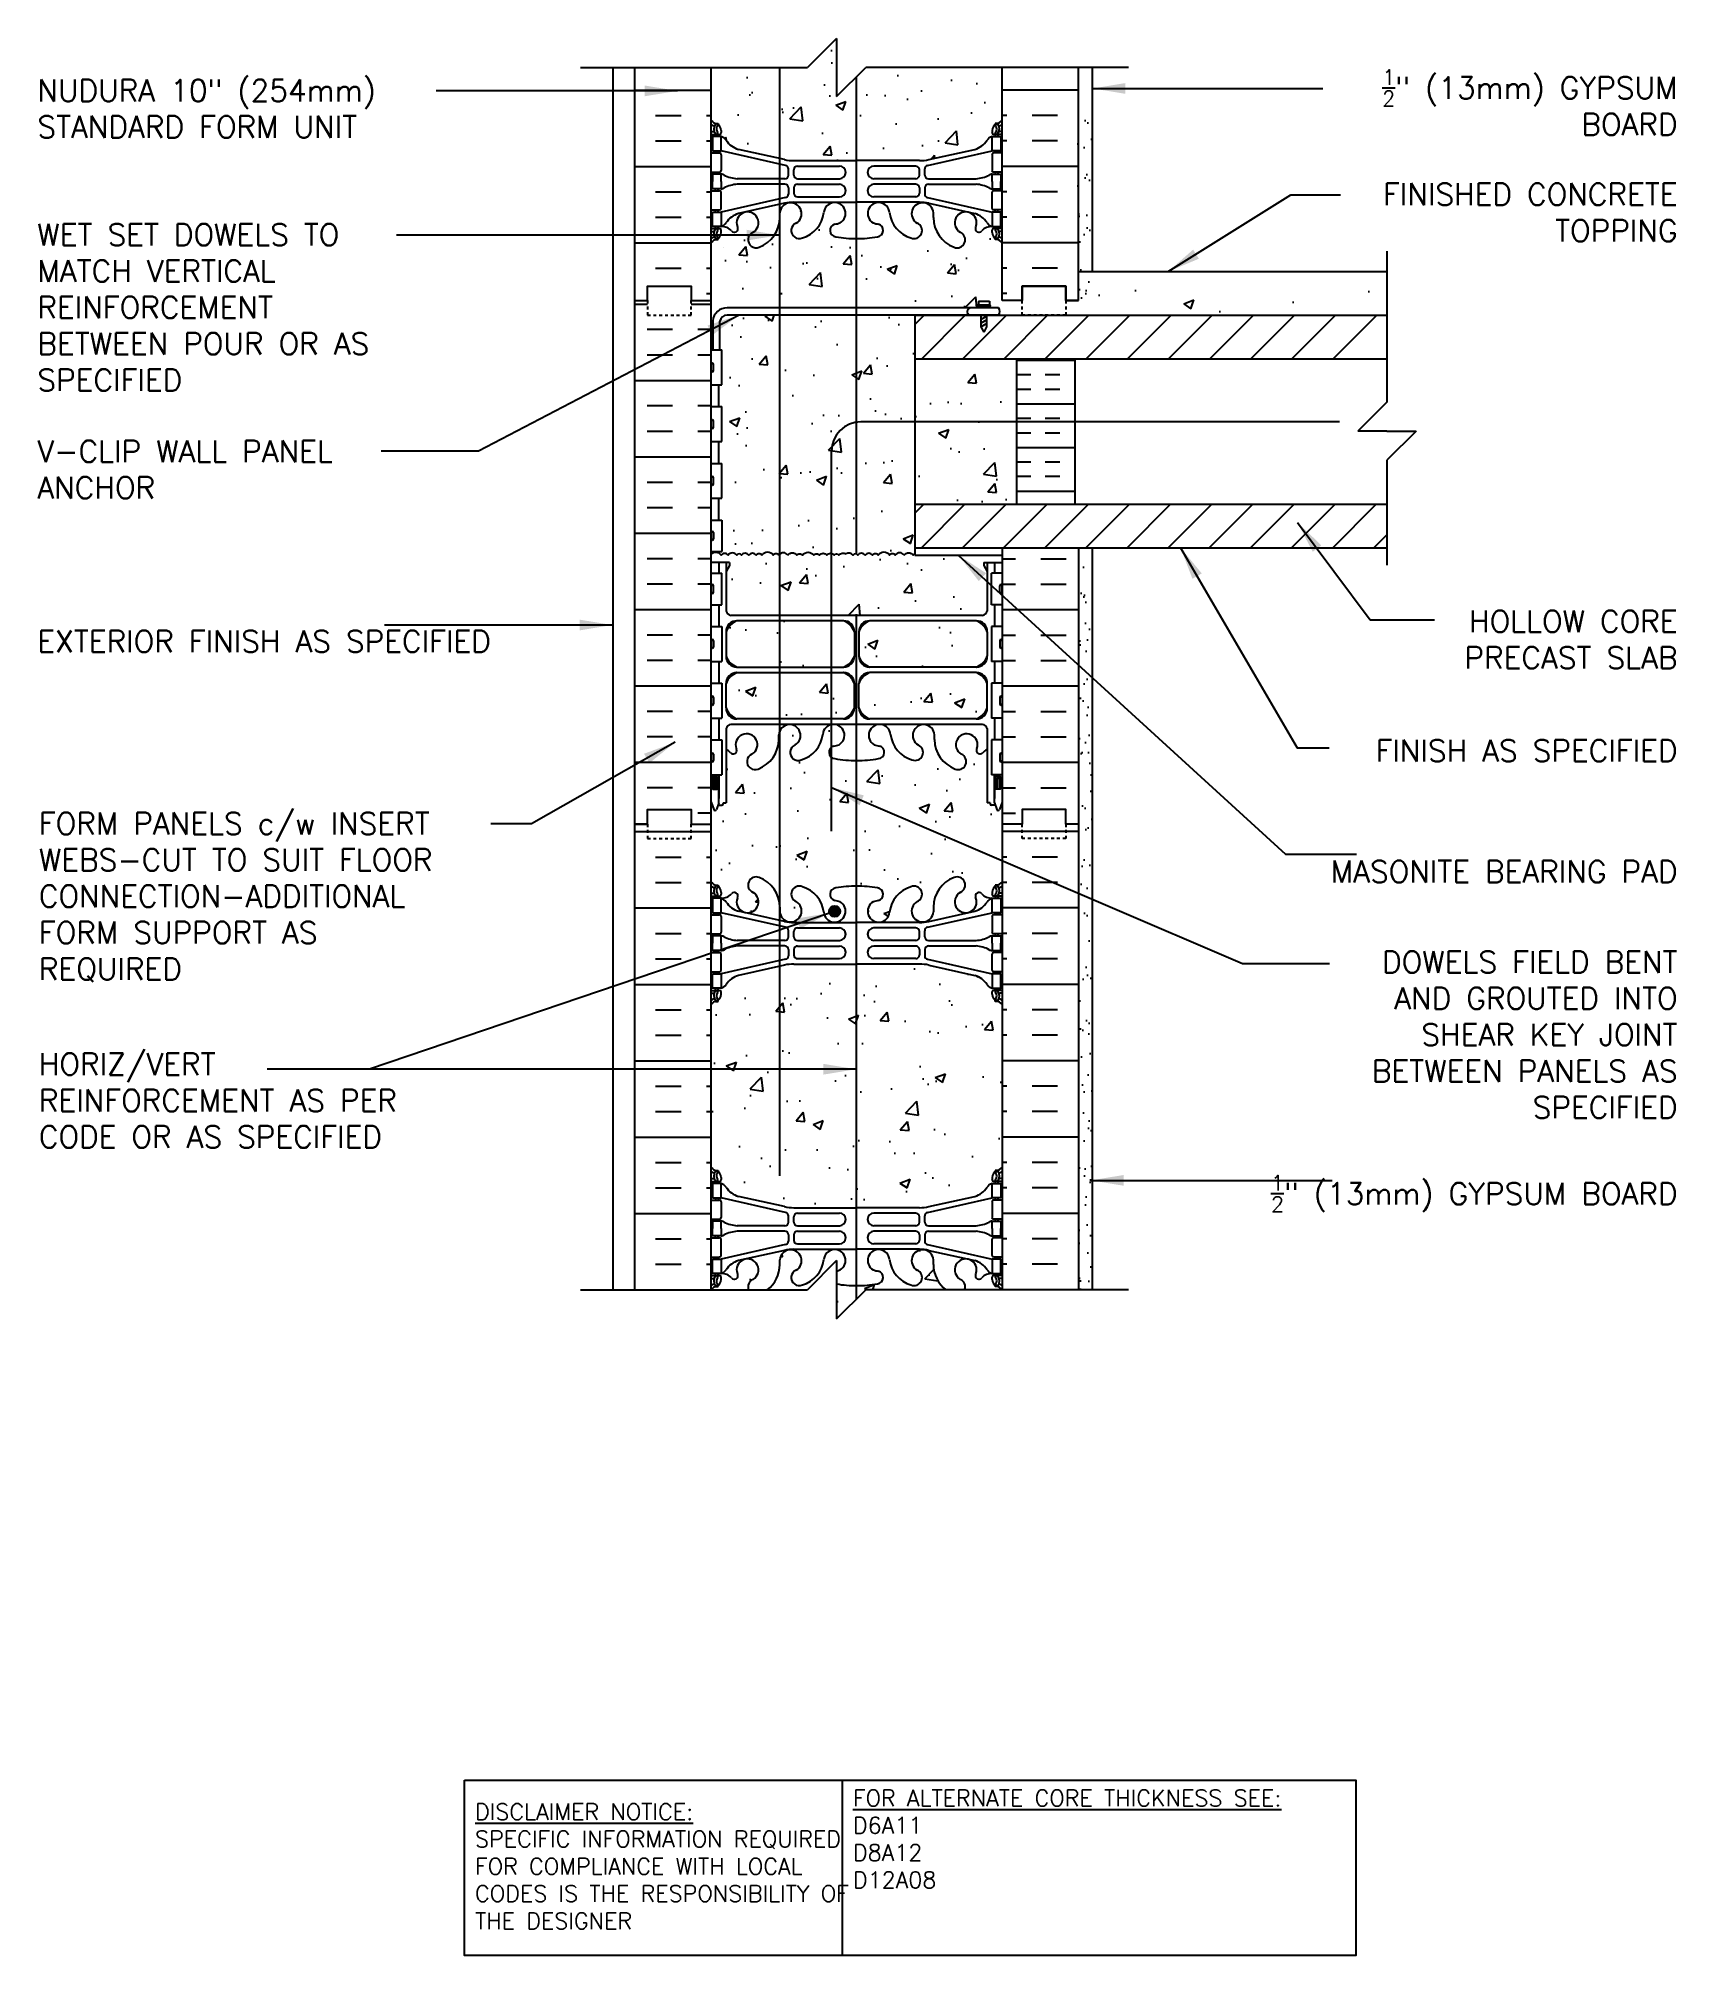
# Model space of a CAD drawing. Header units: inches. Extents: x 248.5 to 304.8, y 147.1 to 213.
import ezdxf

# ---------------------------------------------------------------- set-up
doc = ezdxf.new("R2010")
doc.units = ezdxf.units.IN
doc.header["$MEASUREMENT"] = 0
doc.linetypes.add('DASHED2', pattern=[0.375, 0.25, -0.125])
for name, color, linetype in [('HATCH', 12, 'Continuous'), ('line25', 2, 'Continuous'), ('LINE3', 3, 'Continuous'), ('LINE50', 5, 'Continuous'), ('LINE9', 9, 'Continuous'), ('TEXT', 4, 'Continuous'), ('Web_Edge', 9, 'Continuous')]:
    doc.layers.add(name, color=color, linetype=linetype)
doc.styles.add('DIM', font='romans.shx', dxfattribs={"width": 0.7})
doc.styles.add('ROMANS', font='romans.shx', dxfattribs={"height": 0.75})
doc.styles.get("Standard").update_dxf_attribs({"font": 'romans.shx', "height": 0.75})
doc.dimstyles.new('ext_12', dxfattribs={"dimscale": 12, "dimtxt": 0.09375, "dimasz": 0.09375, "dimexe": 0.09375, "dimexo": 0.0625, "dimgap": 0.0625, "dimtad": 1, "dimdec": 1, "dimzin": 3, "dimdsep": 46, "dimlunit": 4, "dimtxsty": 'DIM', "dimcen": 0.09, "dimdle": 0.09375, "dimclrt": 4, "dimadec": 0, "dimazin": 0, "dimtfac": 1, "dimtdec": 1, "dimtmove": 2, "dimatfit": 3, "dimfxl": 1, "dimfrac": 2, "dimtolj": 1, "dimtzin": 0, "dimarcsym": 0})
pattern_1 = [(50, (0, 0), (3.5863, -0.31376), [0.375, -4.125]), (355, (0, 0), (-0.693757, 3.76096), [0.3, -3.3]), (100.4514, (0.299, -0.026), (2.892544, 3.4472), [0.3187, -3.50571]), (46.1842, (0, 1), (5.336207, -0.827596), [0.5625, -6.1875]), (96.6356, (0.4447, 0.931), (4.67331, 4.87059), [0.47805, -5.25857]), (351.1842, (0, 1), (4.67331, 4.87059), [0.45, -4.95]), (21, (0.5, 0.75), (2.984535, -2.013094), [0.375, -4.125]), (326, (0.5, 0.75), (1.216577, 3.62575), [0.3, -3.3]), (71.4514, (0.7487, 0.5822), (4.201112, 1.612656), [0.3187, -3.50571]), (37.5, (0, 0), (0.0607993, 1.6644693), [0, -3.26, 0, -3.35, 0, -3.3125]), (7.5, (0, 0), (1.315348, 1.972059), [0, -1.91, 0, -3.185, 0, -1.2625]), (327.5, (-1.115, 0), (2.669112, -0.1127744), [0, -1.25, 0, -3.9, 0, -5.175]), (317.5, (-1.615, 0), (2.915931, 0.500525), [0, -1.625, 0, -2.59, 0, -3.675])]

msp = doc.modelspace()

# ---------------------------------------------------------------- texts
at = {"layer": 'TEXT', "char_height": 0.75, "style": 'ROMANS'}
for s, insert, width, attachment_point in [('NUDURA 10" (254mm) STANDARD FORM UNIT', (248.467, 210.593), 14.95852, 4), ('\\A1;{\\H0.7x;\\S1/2;}" (13mm) GYPSUM BOARD', (304.857, 210.81), 12.99266, 6), ('\\A1;FINISHED CONCRETE TOPPING', (304.857, 207.027), 12.99266, 6), ('WET SET DOWELS TO MATCH VERTICAL REINFORCEMENT BETWEEN POUR OR AS SPECIFIED', (248.467, 203.763), 12.95276, 4), ('V-CLIP WALL PANEL ANCHOR', (248.467, 198.187), 12.01477, 4), ('\\A1;HOLLOW CORE PRECAST SLAB', (304.857, 192.341), 10.94608, 6), ('EXTERIOR FINISH AS SPECIFIED', (248.467, 192.28), 15.10061, 4), ('\\A1;FINISH AS SPECIFIED', (304.857, 188.518), 12.93148, 6), ('FORM PANELS c/w INSERT WEBS-CUT TO SUIT FLOOR CONNECTION-ADDITIONAL\\PFORM SUPPORT AS \\PREQUIRED', (248.519, 183.48), 17.8384, 4), ('MASONITE BEARING PAD', (304.857, 184.363), 12.4225, 6), ('DOWELS FIELD BENT AND GROUTED INTO SHEAR KEY JOINT BETWEEN PANELS AS SPECIFIED', (304.857, 178.755), 13.62291, 6), ('HORIZ/VERT REINFORCEMENT AS PER CODE OR AS SPECIFIED', (248.519, 176.492), 15.33694, 4), ('\\A1;{\\H0.7x;\\S1/2;}" (13mm) GYPSUM BOARD', (304.857, 173.289), 13.59481, 6)]:
    msp.add_mtext(s, dxfattribs=dict(at, insert=insert, width=width, attachment_point=attachment_point))
at = {"layer": 'TEXT', "char_height": 0.5625, "attachment_point": 4}
for s, insert, width in [('{\\LDISCLAIMER NOTICE:}\\PSPECIFIC INFORMATION REQUIRED FOR COMPLIANCE WITH LOCAL CODES IS THE RESPONSIBILITY OF THE DESIGNER', (263.514, 150.16), 14.00235), ('{\\LFOR ALTERNATE CORE THICKNESS SEE:\\P}D6A11\\PD8A12\\PD12A08', (276.506, 151.1), 23.33295)]:
    msp.add_mtext(s, dxfattribs=dict(at, insert=insert, width=width))

# ---------------------------------------------------------------- hatches: boundary and pattern name
at = {"layer": 'HATCH'}
h = msp.add_hatch(dxfattribs=at)
h.set_pattern_fill('AR-CONC', color=256, scale=0.5)
h.set_pattern_definition(pattern_1)
h.paths.add_polyline_path([(281.632, 212.012), (276.944, 212.012), (275.944, 211.012), (275.944, 213.012), (274.944, 212.012), (271.632, 212.012), (271.632, 210.186, 0.08841), (271.778, 210.089), (271.868, 210.089), (271.868, 210.047, -0.249069), (271.978, 209.84), (271.978, 209.773, -0.414214), (271.915, 209.71), (271.868, 209.71), (271.868, 209.64), (271.973, 209.64, -0.168672), (272.159, 209.491, 0.17445), (272.566, 209.195), (274.147, 208.842, 0.054974), (274.474, 208.806), (276.632, 208.806), (278.79, 208.806, 0.054974), (279.117, 208.842), (280.697, 209.195, 0.17445), (281.105, 209.491, -0.168672), (281.291, 209.64), (281.396, 209.64), (281.396, 209.71), (281.348, 209.71, -0.414214), (281.286, 209.773), (281.286, 209.84, -0.249069), (281.396, 210.047), (281.396, 210.089), (281.486, 210.089, 0.088416), (281.632, 210.186)])
h.paths.add_polyline_path([(281.632, 205.994, 0.088416), (281.486, 206.091), (281.396, 206.091), (281.396, 206.133, -0.249069), (281.286, 206.34), (281.286, 206.408, -0.414214), (281.348, 206.47), (281.396, 206.47), (281.396, 206.54), (281.291, 206.54, 0.231736), (280.933, 206.389, -0.8344), (280.722, 206.515), (280.733, 206.536, 2.155404), (280.195, 206.342, -1), (279.981, 205.831, -0.311223), (279.272, 206.847), (279.273, 207.012, 1.661382), (278.711, 206.659, -1), (278.498, 206.148, -0.307094), (277.759, 207.043, 1.604516), (277.201, 206.667, 0.044004), (277.342, 206.628, -0.921438), (277.346, 206.189, -0.047544), (276.632, 206.125, -0.047544), (275.918, 206.189, -0.921438), (275.922, 206.628, 0.044004), (276.063, 206.667, 1.604516), (275.504, 207.043, -0.307094), (274.766, 206.148, -1), (274.552, 206.659, 1.661382), (273.991, 207.012), (273.991, 206.866, -0.316114), (273.282, 205.831, -1), (273.069, 206.342, 2.135543), (272.528, 206.541, -0.940447), (272.33, 206.389, 0.23174), (271.973, 206.54), (271.868, 206.54), (271.868, 206.47), (271.915, 206.47, -0.414214), (271.978, 206.408), (271.978, 206.34, -0.249069), (271.868, 206.133), (271.868, 206.091), (271.778, 206.091, 0.08841), (271.632, 205.994), (271.632, 203.994), (271.632, 202.299), (271.684, 202.299), (271.684, 203.301, -0.379483), (272.176, 203.744), (280.919, 203.744), (280.919, 203.784), (280.826, 203.784, -1), (280.826, 203.847), (280.826, 203.972), (281.201, 203.972), (281.201, 203.847, -1), (281.201, 203.784), (281.107, 203.784), (281.107, 203.744), (281.51, 203.744, -0.386179), (281.511, 203.494), (282.319, 203.494), (282.319, 203.994), (281.632, 203.994)])
h.paths.add_polyline_path([(278.632, 203.494), (272.177, 203.494, 0.366745), (271.934, 203.283), (271.934, 202.299), (271.997, 202.299), (271.997, 201.099), (271.892, 201.099), (271.892, 200.349), (271.997, 200.349), (271.997, 199.149), (271.892, 199.149), (271.892, 198.399), (271.997, 198.399), (271.997, 197.199), (271.892, 197.199), (271.892, 196.449), (271.997, 196.449), (271.997, 195.369), (271.792, 195.336, -0.244698), (271.975, 195.241, -0.520567), (272.214, 195.241, -0.520567), (272.511, 195.241, -0.520567), (272.668, 195.241, -0.520567), (272.923, 195.241, -0.520567), (273.178, 195.241, -0.520567), (273.376, 195.241, -0.520567), (273.767, 195.241, -0.520567), (273.96, 195.241, -0.53692), (274.267, 195.244, -0.53692), (274.573, 195.241, -0.520567), (274.766, 195.241, -0.520567), (275.157, 195.241, -0.520567), (275.355, 195.241, -0.520567), (275.61, 195.241, -0.520567), (275.865, 195.241, -0.520567), (276.022, 195.241, -0.399573), (276.267, 195.29, -0.399573), (276.511, 195.241, -0.520567), (276.668, 195.241, -0.520567), (276.923, 195.241, -0.520567), (277.178, 195.241, -0.520567), (277.376, 195.241, -0.520567), (277.767, 195.241, -0.520567), (277.96, 195.241, -0.53692), (278.267, 195.244, -0.53692), (278.573, 195.241, -0.159053), (278.631, 195.285), (278.631, 195.494), (278.632, 200.494)])
h.paths.add_polyline_path([(282.132, 201.994), (278.632, 201.994), (278.632, 200.494), (278.632, 196.994), (282.132, 196.994)])
h.paths.add_polyline_path([(281.122, 194.682), (281.002, 194.882), (281.002, 194.994), (281.632, 194.994), (281.632, 195.244), (278.631, 195.244), (278.631, 195.285, 0.159053), (278.573, 195.241, 0.53692), (278.267, 195.244, 0.53692), (277.96, 195.241, 0.520567), (277.767, 195.241, 0.520567), (277.376, 195.241, 0.520567), (277.178, 195.241, 0.520567), (276.923, 195.241, 0.520567), (276.668, 195.241, 0.520567), (276.511, 195.241, 0.399573), (276.267, 195.29, 0.399573), (276.022, 195.241, 0.520567), (275.865, 195.241, 0.520567), (275.61, 195.241, 0.520567), (275.355, 195.241, 0.520567), (275.157, 195.241, 0.520567), (274.766, 195.241, 0.520567), (274.573, 195.241, 0.53692), (274.267, 195.244, 0.53692), (273.96, 195.241, 0.520567), (273.767, 195.241, 0.520567), (273.376, 195.241, 0.520567), (273.178, 195.241, 0.520567), (272.923, 195.241, 0.520567), (272.668, 195.241, 0.520567), (272.511, 195.241, 0.520567), (272.214, 195.241, 0.520567), (271.975, 195.241, 0.472608), (271.632, 195.267), (271.632, 194.994), (272.262, 194.994), (272.262, 194.882), (272.142, 194.682), (272.142, 193.32, 0.268156), (272.303, 193.172), (280.961, 193.172, 0.268138), (281.122, 193.32)])
h.paths.add_polyline_path([(276.555, 190.828, 0.225652), (276.18, 191.203), (272.517, 191.203, 0.225652), (272.142, 190.828), (272.142, 189.987, 0.225652), (272.517, 189.612), (276.18, 189.612, 0.225652), (276.555, 189.987)])
h.paths.add_polyline_path([(276.555, 192.61, 0.225652), (276.18, 192.985), (272.517, 192.985, 0.225652), (272.142, 192.61), (272.142, 191.769, 0.225652), (272.517, 191.394), (276.18, 191.394, 0.225652), (276.555, 191.769)])
h.paths.add_polyline_path([(281.122, 192.61, 0.225652), (280.747, 192.985), (277.083, 192.985, 0.225652), (276.708, 192.61), (276.708, 191.769, 0.225652), (277.083, 191.394), (280.747, 191.394, 0.225652), (281.122, 191.769)])
h.paths.add_polyline_path([(281.122, 188.56, 0.108935), (280.969, 188.447, -0.8344), (280.758, 188.572), (280.769, 188.594, 2.155404), (280.231, 188.399, -1), (280.017, 187.888, -0.311223), (279.308, 188.904), (279.309, 189.069, 1.661382), (278.747, 188.717, -1), (278.534, 188.205, -0.307094), (277.795, 189.101, 1.604516), (277.237, 188.725, 0.055617), (277.416, 188.679, -0.843243), (277.382, 188.247, -0.049932), (276.632, 188.183, -0.049932), (275.882, 188.247, -0.843243), (275.848, 188.679, 0.055617), (276.027, 188.725, 1.604516), (275.468, 189.101, -0.307094), (274.73, 188.205, -1), (274.516, 188.717, 1.661382), (273.955, 189.069), (273.955, 188.924, -0.316114), (273.246, 187.888, -1), (273.033, 188.399, 2.155404), (272.494, 188.594), (272.506, 188.572, -0.834375), (272.294, 188.447, 0.108938), (272.142, 188.56), (272.142, 186.723), (272.042, 186.723), (272.042, 186.693, -0.414214), (271.992, 186.643), (271.866, 186.643), (271.823, 186.512, -0.725737), (271.717, 186.493), (271.632, 186.754), (271.632, 185.994), (271.632, 183.994, 0.08841), (271.778, 183.897), (271.868, 183.897), (271.868, 183.855, -0.249069), (271.978, 183.648), (271.978, 183.58, -0.414214), (271.915, 183.518), (271.868, 183.518), (271.868, 183.448), (271.973, 183.448, 0.231736), (272.33, 183.599, -0.8344), (272.542, 183.473), (272.53, 183.452, 2.155404), (273.069, 183.647, -1), (273.282, 184.158, -0.311223), (273.991, 183.142), (273.991, 182.977, 1.661382), (274.552, 183.329, -1), (274.766, 183.84, -0.307094), (275.504, 182.945, 1.604516), (276.063, 183.321, 0.055617), (275.884, 183.366, -0.843243), (275.918, 183.799, -0.047544), (276.632, 183.864, -0.047544), (277.346, 183.799, -0.843243), (277.38, 183.366, 0.055617), (277.201, 183.321, 1.604516), (277.759, 182.945, -0.307094), (278.498, 183.84, -1), (278.711, 183.329, 1.661382), (279.273, 182.977), (279.272, 183.122, -0.316114), (279.981, 184.158, -1), (280.195, 183.647, 2.155404), (280.733, 183.452), (280.722, 183.473, -0.834375), (280.933, 183.599, 0.23174), (281.291, 183.448), (281.396, 183.448), (281.396, 183.518), (281.348, 183.518, -0.414214), (281.286, 183.58), (281.286, 183.648, -0.249069), (281.396, 183.855), (281.396, 183.897), (281.486, 183.897, 0.088416), (281.632, 183.994), (281.632, 186.754), (281.553, 186.512, -0.725737), (281.447, 186.493), (281.398, 186.643), (281.272, 186.643, -0.414214), (281.222, 186.693), (281.222, 186.723), (281.122, 186.723)])
h.paths.add_polyline_path([(281.632, 179.802, 0.088416), (281.486, 179.899), (281.396, 179.899), (281.396, 179.941, -0.249069), (281.286, 180.148), (281.286, 180.215, -0.414214), (281.348, 180.278), (281.396, 180.278), (281.396, 180.348), (281.291, 180.348, -0.168672), (281.105, 180.498, 0.17445), (280.697, 180.793), (279.117, 181.146, 0.054974), (278.79, 181.182), (276.632, 181.182), (274.474, 181.182, 0.054974), (274.147, 181.146), (272.566, 180.793, 0.17445), (272.159, 180.498, -0.168672), (271.973, 180.348), (271.868, 180.348), (271.868, 180.278), (271.915, 180.278, -0.414214), (271.978, 180.215), (271.978, 180.148, -0.249069), (271.868, 179.941), (271.868, 179.899), (271.778, 179.899, 0.08841), (271.632, 179.802), (271.632, 174.186, 0.08841), (271.778, 174.089), (271.868, 174.089), (271.868, 174.047, -0.249069), (271.978, 173.84), (271.978, 173.773, -0.414214), (271.915, 173.71), (271.868, 173.71), (271.868, 173.64), (271.973, 173.64, -0.168672), (272.159, 173.491, 0.17445), (272.566, 173.195), (274.147, 172.842, 0.054974), (274.474, 172.806), (276.632, 172.806), (278.79, 172.806, 0.054974), (279.117, 172.842), (280.697, 173.195, 0.17445), (281.105, 173.491, -0.168672), (281.291, 173.64), (281.396, 173.64), (281.396, 173.71), (281.348, 173.71, -0.414214), (281.286, 173.773), (281.286, 173.84, -0.249069), (281.396, 174.047), (281.396, 174.089), (281.486, 174.089, 0.088416), (281.632, 174.186)])
h = msp.add_hatch(dxfattribs=at)
h.set_pattern_fill('AR-SAND', color=256, scale=0.5, style=0)
h.set_pattern_definition([(37.5, (177.433, 40.067), (-0.0314967, 0.963412), [0, -0.76, 0, -0.85, 0, -0.8125]), (7.5, (177.433, 40.067), (0.884888, 1.411073), [0, -0.41, 0, -0.685, 0, -0.2625]), (327.5, (176.818, 40.067), (1.557071, 0.0028295), [0, -0.25, 0, -0.9, 0, -1.175]), (317.5, (176.818, 40.067), (1.503063, 0.438838), [0, -0.125, 0, -0.59, 0, -0.675])])
h.paths.add_polyline_path([(284.236, 203.494), (284.736, 203.494), (284.736, 210.468), (284.236, 210.468)])
h = msp.add_hatch(dxfattribs=at)
h.set_pattern_fill('AR-CONC', color=256, scale=0.5, style=0)
h.set_pattern_definition([(50, (188.507, -36.9812), (3.5863, -0.31376), [0.375, -4.125]), (355, (188.507, -36.9812), (-0.693757, 3.76096), [0.3, -3.3]), (100.4514, (188.806, -37.0074), (2.892547, 3.447198), [0.3187, -3.50571]), (46.1842, (188.507, -35.9812), (5.336205, -0.827595), [0.5625, -6.1875]), (96.6356, (188.952, -36.05), (4.67331, 4.87059), [0.47805, -5.25856]), (351.1842, (188.507, -35.981), (4.67331, 4.87059), [0.45, -4.95]), (21, (189.007, -36.2312), (2.984535, -2.013094), [0.375, -4.125]), (326, (189.007, -36.2312), (1.216577, 3.62575), [0.3, -3.3]), (71.4514, (189.2558, -36.399), (4.201113, 1.612652), [0.3187, -3.50571]), (37.5, (188.5071, -36.9812), (0.060799, 1.664469), [0, -3.26, 0, -3.35, 0, -3.3125]), (7.5, (188.507, -36.9812), (1.315348, 1.972059), [0, -1.91, 0, -3.185, 0, -1.2625]), (327.5, (187.392, -36.9812), (2.669112, -0.1127744), [0, -1.25, 0, -3.9, 0, -5.175]), (317.5, (186.892, -36.9812), (2.91593, 0.500525), [0, -1.625, 0, -2.59, 0, -3.675])])
h.paths.add_polyline_path([(284.257, 204.494), (284.257, 203.494), (294.866, 203.494), (294.866, 204.494)])
h = msp.add_hatch(dxfattribs=at)
h.set_pattern_fill('INSUL', color=256, scale=7, angle=180, style=0)
h.set_pattern_definition([(180, (279.0488, 185.494), (-3e-16, -2.625), []), (180, (279.0488, 184.619), (-3e-16, -2.625), [0.875, -0.875]), (180, (279.0488, 183.744), (-3e-16, -2.625), [0.875, -0.875])])
h.paths.add_polyline_path([(269.007, 185.994), (269.444, 185.994), (269.444, 186.494), (270.944, 186.494), (270.944, 185.994), (271.632, 185.994), (271.632, 203.994), (271.382, 203.994), (270.944, 203.994), (270.944, 203.494), (269.444, 203.494), (269.444, 203.994), (269.007, 203.994)])
h = msp.add_hatch(dxfattribs=at)
h.set_pattern_fill('ANSI31', color=256, scale=8, style=0)
h.set_pattern_definition([(45, (188.6147, 42.4402), (-0.707107, 0.707107), [])])
edge = h.paths.add_edge_path()
edge.add_line((294.366, 201.994), (294.866, 202.494))
edge.add_line((294.866, 202.494), (294.866, 203.494))
edge.add_line((294.866, 203.494), (283.499, 203.494))
edge.add_arc((283.346, 203.601), 0.186, 318.18045, 325.08167, ccw=False)
edge.add_line((283.485, 203.477), (283.12, 203.477))
edge.add_line((283.12, 203.477), (283.08, 203.453))
edge.add_line((283.08, 203.453), (283.069, 203.494))
edge.add_line((283.069, 203.494), (282.986, 203.494))
edge.add_line((282.986, 203.494), (282.921, 203.494))
edge.add_line((282.921, 203.494), (282.893, 203.477))
edge.add_line((282.893, 203.477), (282.532, 203.477))
edge.add_arc((282.531, 203.602), 0.125, 269.39473, 270.60527, ccw=False)
edge.add_line((282.529, 203.477), (278.632, 203.477))
edge.add_line((278.632, 203.477), (278.632, 201.994))
edge.add_line((278.632, 201.994), (294.366, 201.994))
h = msp.add_hatch(dxfattribs=at)
h.set_pattern_fill('INSUL', color=256, scale=4, angle=180, style=0)
h.set_pattern_definition([(180, (188.6147, 44.4402), (-2e-16, -1.5), []), (180, (188.6147, 43.9402), (-2e-16, -1.5), [0.5, -0.5]), (180, (188.6147, 43.4402), (-2e-16, -1.5), [0.5, -0.5])])
h.paths.add_polyline_path([(284.132, 201.614), (282.132, 201.614), (282.132, 196.994), (284.132, 196.994)])
h.paths.add_polyline_path([(284.132, 201.994), (282.132, 201.994), (282.132, 201.614), (284.132, 201.614)])
h = msp.add_hatch(dxfattribs=at)
h.set_pattern_fill('ANSI31', color=256, scale=8, style=0)
h.set_pattern_definition([(45, (188.6147, 44.4402), (-0.707107, 0.707107), [])])
h.paths.add_polyline_path([(294.866, 196.994), (278.632, 196.994), (278.631, 195.494), (294.866, 195.494)])
h = msp.add_hatch(dxfattribs=at)
h.set_pattern_fill('INSUL', color=256, scale=7, angle=180, style=0)
h.set_pattern_definition([(7e-15, (274.2147, 185.494), (3e-16, -2.625), []), (7e-15, (274.2147, 184.619), (3e-16, -2.625), [0.875, -0.875]), (7e-15, (274.2147, 183.744), (3e-16, -2.625), [0.875, -0.875])])
h.paths.add_polyline_path([(284.257, 195.494), (281.632, 195.494), (281.632, 185.994), (282.319, 185.994), (282.319, 186.494), (283.819, 186.494), (283.819, 185.994), (284.257, 185.994)])
h = msp.add_hatch(dxfattribs=at)
h.set_pattern_fill('AR-SAND', color=256, scale=0.5, style=0)
h.set_pattern_definition([(37.5, (188.6147, 33.4142), (-0.0314967, 0.963412), [0, -0.76, 0, -0.85, 0, -0.8125]), (7.5, (188.6147, 33.4142), (0.884888, 1.411073), [0, -0.41, 0, -0.685, 0, -0.2625]), (327.5, (187.9997, 33.4142), (1.557071, 0.0028295), [0, -0.25, 0, -0.9, 0, -1.175]), (317.5, (187.9997, 33.4142), (1.503063, 0.438838), [0, -0.125, 0, -0.59, 0, -0.675])])
h.paths.add_polyline_path([(284.257, 169.997), (284.736, 169.997), (284.736, 195.494), (284.257, 195.494)])
h = msp.add_hatch(dxfattribs=at)
h.set_pattern_fill('AR-CONC', color=256, scale=0.5)
h.set_pattern_definition(pattern_1)
h.paths.add_polyline_path([(281.122, 190.828, 0.225652), (280.747, 191.203), (277.083, 191.203, 0.225652), (276.708, 190.828), (276.708, 189.987, 0.225652), (277.083, 189.612), (280.747, 189.612, 0.225652), (281.122, 189.987)])
h = msp.add_hatch(dxfattribs=at)
h.set_pattern_fill('AR-CONC', color=256, scale=0.5)
h.set_pattern_definition(pattern_1)
h.paths.add_polyline_path([(275.944, 170.985), (275.944, 170.632, 0.03712), (276.063, 170.667, 1.661382), (275.502, 171.02, -0.30095), (274.766, 170.148, -1), (274.552, 170.659, 1.661382), (273.991, 171.012), (273.991, 170.847, -0.232569), (273.561, 169.985), (274.944, 169.985)])
h.paths.add_polyline_path([(273.069, 170.342, 2.155404), (272.53, 170.536), (272.542, 170.515, -0.834375), (272.33, 170.389, 0.23174), (271.973, 170.54), (271.868, 170.54), (271.868, 170.47), (271.915, 170.47, -0.414214), (271.978, 170.408), (271.978, 170.34, -0.249069), (271.868, 170.133), (271.868, 170.091), (271.778, 170.091, 0.08841), (271.632, 169.994), (271.632, 169.985), (272.918, 169.985, -0.408265)])
h.paths.add_polyline_path([(276.944, 169.985), (279.702, 169.985, -0.232569), (279.272, 170.847), (279.273, 171.012, 1.661382), (278.711, 170.659, -1), (278.498, 170.148, -0.30095), (277.762, 171.02, 1.661382), (277.201, 170.667, 0.055617), (277.38, 170.622, -0.843243), (277.346, 170.189, -0.047544), (276.632, 170.125, -0.04577), (275.944, 170.185), (275.944, 168.985)])
h.paths.add_polyline_path([(281.286, 170.34), (281.286, 170.408, -0.414214), (281.348, 170.47), (281.396, 170.47), (281.396, 170.54), (281.291, 170.54, 0.231736), (280.933, 170.389, -0.8344), (280.722, 170.515), (280.733, 170.536, 2.155404), (280.195, 170.342, -0.408265), (280.345, 169.985), (281.632, 169.985), (281.632, 169.994, 0.088416), (281.486, 170.091), (281.396, 170.091), (281.396, 170.133, -0.249069)])
at = {"layer": 'LINE3'}
msp.add_hatch(color=256, dxfattribs=at).paths.add_polyline_path([(275.688, 182.996, 1), (276.063, 182.996, 1)])

# ---------------------------------------------------------------- linework, layer by layer
at = {"layer": 'HATCH'}
for p, q in [((269.007, 211.235), (271.632, 211.235)), ((284.257, 211.235), (281.632, 211.235)), ((269.72, 210.36), (270.595, 210.36)), ((271.47, 210.36), (271.632, 210.36)), ((281.793, 210.36), (281.632, 210.36)), ((283.543, 210.36), (282.668, 210.36)), ((269.72, 209.485), (270.595, 209.485)), ((271.47, 209.485), (271.632, 209.485)), ((281.793, 209.485), (281.632, 209.485)), ((283.543, 209.485), (282.668, 209.485)), ((269.007, 208.61), (271.632, 208.61)), ((284.257, 208.61), (281.632, 208.61)), ((269.72, 207.735), (270.595, 207.735)), ((271.47, 207.735), (271.632, 207.735)), ((281.793, 207.735), (281.632, 207.735)), ((283.543, 207.735), (282.668, 207.735)), ((269.72, 206.86), (270.595, 206.86)), ((271.47, 206.86), (271.632, 206.86)), ((281.793, 206.86), (281.632, 206.86)), ((283.543, 206.86), (282.668, 206.86)), ((269.007, 205.985), (271.632, 205.985)), ((272.054, 205.806), (272.054, 205.806)), ((284.257, 205.985), (281.632, 205.985)), ((269.72, 205.11), (270.595, 205.11)), ((271.47, 205.11), (271.632, 205.11)), ((281.793, 205.11), (281.632, 205.11)), ((283.543, 205.11), (282.668, 205.11)), ((271.47, 204.235), (271.632, 204.235)), ((281.793, 204.235), (281.632, 204.235)), ((269.007, 185.735), (271.632, 185.735)), ((284.257, 185.735), (281.632, 185.735)), ((269.72, 184.86), (270.595, 184.86)), ((271.47, 184.86), (271.632, 184.86)), ((281.793, 184.86), (281.632, 184.86)), ((283.543, 184.86), (282.668, 184.86)), ((269.72, 183.985), (270.595, 183.985)), ((271.47, 183.985), (271.632, 183.985)), ((281.793, 183.985), (281.632, 183.985)), ((283.543, 183.985), (282.668, 183.985)), ((269.007, 183.11), (271.632, 183.11)), ((284.257, 183.11), (281.632, 183.11)), ((269.72, 182.235), (270.595, 182.235)), ((271.47, 182.235), (271.632, 182.235)), ((281.793, 182.235), (281.632, 182.235)), ((283.543, 182.235), (282.668, 182.235)), ((269.72, 181.36), (270.595, 181.36)), ((271.47, 181.36), (271.632, 181.36)), ((281.793, 181.36), (281.632, 181.36)), ((283.543, 181.36), (282.668, 181.36)), ((269.007, 180.485), (271.632, 180.485)), ((284.257, 180.485), (281.632, 180.485)), ((269.72, 179.61), (270.595, 179.61)), ((271.47, 179.61), (271.632, 179.61)), ((281.793, 179.61), (281.632, 179.61)), ((283.543, 179.61), (282.668, 179.61)), ((269.72, 178.735), (270.595, 178.735)), ((271.47, 178.735), (271.632, 178.735)), ((281.793, 178.735), (281.632, 178.735)), ((283.543, 178.735), (282.668, 178.735)), ((269.007, 177.86), (271.632, 177.86)), ((284.257, 177.86), (281.632, 177.86)), ((269.72, 176.985), (270.595, 176.985)), ((271.47, 176.985), (271.632, 176.985)), ((281.793, 176.985), (281.632, 176.985)), ((283.543, 176.985), (282.668, 176.985)), ((269.72, 176.11), (270.595, 176.11)), ((271.47, 176.11), (271.632, 176.11)), ((281.793, 176.11), (281.632, 176.11)), ((283.543, 176.11), (282.668, 176.11)), ((269.007, 175.235), (271.632, 175.235)), ((284.257, 175.235), (281.632, 175.235)), ((269.72, 174.36), (270.595, 174.36)), ((271.47, 174.36), (271.632, 174.36)), ((281.793, 174.36), (281.632, 174.36)), ((283.543, 174.36), (282.668, 174.36)), ((269.72, 173.485), (270.595, 173.485)), ((271.47, 173.485), (271.632, 173.485)), ((281.793, 173.485), (281.632, 173.485)), ((283.543, 173.485), (282.668, 173.485)), ((269.007, 172.61), (271.632, 172.61)), ((284.257, 172.61), (281.632, 172.61)), ((269.72, 171.735), (270.595, 171.735)), ((271.47, 171.735), (271.632, 171.735)), ((281.793, 171.735), (281.632, 171.735)), ((283.543, 171.735), (282.668, 171.735)), ((269.72, 170.86), (270.595, 170.86)), ((271.47, 170.86), (271.632, 170.86)), ((281.793, 170.86), (281.632, 170.86)), ((283.543, 170.86), (282.668, 170.86))]:
    msp.add_line(p, q, dxfattribs=at)
for points in [[(274.267, 195.244, 0.53692), (273.96, 195.241, 0.520567), (273.767, 195.241, 0.520567), (273.376, 195.241, 0.520567), (273.178, 195.241, 0.520567), (272.923, 195.241, 0.520567), (272.668, 195.241, 0.520567), (272.511, 195.241, 0.520567), (272.214, 195.241, 0.520567), (271.975, 195.241, 0.472608), (271.632, 195.267, 0.472608)], [(274.267, 195.244, -0.53692), (274.573, 195.241, -0.520567), (274.766, 195.241, -0.520567), (275.157, 195.241, -0.520567), (275.355, 195.241, -0.520567), (275.61, 195.241, -0.520567), (275.865, 195.241, -0.520567), (276.022, 195.241, -0.399573), (276.267, 195.29, -0.399573)], [(278.267, 195.244, 0.53692), (277.96, 195.241, 0.520567), (277.767, 195.241, 0.520567), (277.376, 195.241, 0.520567), (277.178, 195.241, 0.520567), (276.923, 195.241, 0.520567), (276.668, 195.241, 0.520567), (276.511, 195.241, 0.399573), (276.267, 195.29, 0.399573)], [(278.267, 195.244, -0.53692), (278.573, 195.241, -0.159053), (278.631, 195.285, -0.159053)]]:
    msp.add_lwpolyline(points, format="xyb", dxfattribs=at)
at = {"layer": 'line25'}
for p, q in [((271.632, 203.994), (271.632, 212.012)), ((281.632, 203.994), (281.632, 212.012)), ((271.632, 185.994), (271.632, 203.994)), ((278.632, 203.494), (294.866, 203.494)), ((284.236, 203.494), (294.866, 203.494)), ((271.632, 202.299), (271.997, 202.299)), ((271.997, 201.099), (271.997, 202.299)), ((271.632, 201.099), (271.997, 201.099)), ((271.632, 200.349), (271.997, 200.349)), ((271.997, 199.149), (271.997, 200.349)), ((271.632, 199.149), (271.997, 199.149)), ((271.632, 198.399), (271.997, 198.399)), ((271.997, 197.199), (271.997, 198.399)), ((271.632, 197.199), (271.997, 197.199)), ((271.632, 196.449), (271.997, 196.449)), ((271.997, 196.449), (271.997, 195.369)), ((271.632, 195.369), (271.997, 195.369)), ((278.631, 195.494), (278.631, 195.244)), ((278.631, 195.494), (294.866, 195.494)), ((278.631, 195.244), (281.632, 195.244)), ((281.632, 195.494), (281.632, 169.985)), ((284.236, 195.494), (294.866, 195.494)), ((271.632, 194.619), (271.997, 194.619)), ((271.997, 193.539), (271.997, 194.619)), ((281.632, 194.619), (281.267, 194.619)), ((281.267, 193.539), (281.267, 194.619)), ((271.632, 193.539), (271.997, 193.539)), ((281.632, 193.539), (281.267, 193.539)), ((271.632, 192.789), (271.997, 192.789)), ((271.997, 192.789), (271.997, 191.589)), ((281.632, 192.789), (281.267, 192.789)), ((281.267, 192.789), (281.267, 191.589)), ((271.632, 191.589), (271.997, 191.589)), ((281.632, 191.589), (281.267, 191.589)), ((271.632, 190.839), (271.997, 190.839)), ((271.997, 190.839), (271.997, 189.639)), ((281.632, 190.839), (281.267, 190.839)), ((281.267, 190.839), (281.267, 189.639)), ((271.632, 189.639), (271.997, 189.639)), ((281.632, 189.639), (281.267, 189.639)), ((271.632, 188.889), (271.997, 188.889)), ((271.997, 188.889), (271.997, 187.689)), ((281.632, 188.889), (281.267, 188.889)), ((281.267, 188.889), (281.267, 187.689)), ((271.632, 187.689), (271.997, 187.689)), ((281.632, 187.689), (281.267, 187.689)), ((271.632, 169.985), (271.632, 185.994))]:
    msp.add_line(p, q, dxfattribs=at)
msp.add_lwpolyline([(278.632, 203.494), (278.632, 200.494), (278.631, 195.494)], dxfattribs=at)
at = {"layer": 'LINE3'}
for p, q in [((273.975, 211.997), (273.975, 173.899)), ((276.615, 211.682), (276.615, 195.292)), ((293.23, 199.823), (276.772, 199.823)), ((275.772, 185.756), (275.772, 198.823)), ((276.614, 193.209), (276.615, 169.655))]:
    msp.add_line(p, q, dxfattribs=at)
msp.add_circle((275.876, 182.996), 0.188, dxfattribs=at)
msp.add_arc((276.772, 198.823), 1, 90, 180, dxfattribs=at)
at = {"layer": 'LINE50'}
for p, q in [((269.007, 204.009), (269.007, 212.012)), ((284.257, 203.994), (284.257, 212.012)), ((283.819, 204.494), (282.319, 204.494)), ((282.319, 204.494), (282.319, 203.994)), ((283.819, 203.994), (283.819, 204.494)), ((281.04, 203.994), (281.04, 203.994)), ((282.319, 203.994), (281.632, 203.994)), ((284.257, 203.994), (283.819, 203.994)), ((284.256, 195.494), (284.257, 169.985)), ((269.007, 169.985), (269.007, 185.994))]:
    msp.add_line(p, q, dxfattribs=at)
for points in [[(269.444, 185.994), (269.007, 185.994), (269.007, 203.994), (269.444, 203.994), (269.444, 204.494), (270.944, 204.494), (270.944, 203.994), (271.382, 203.994), (271.632, 203.994)], [(269.007, 203.994), (269.444, 203.994), (269.444, 204.494), (270.944, 204.494), (270.944, 203.994), (271.632, 203.994)], [(282.319, 203.994), (282.319, 204.494), (283.819, 204.494), (283.819, 203.994), (284.257, 203.994)], [(269.007, 185.994), (269.444, 185.994), (269.444, 186.494), (270.944, 186.494), (270.944, 185.994), (271.632, 185.994)], [(269.007, 185.994), (269.444, 185.994), (269.444, 186.494), (270.944, 186.494), (270.944, 185.994), (271.632, 185.994)], [(284.256, 185.994), (283.819, 185.994), (283.819, 186.494), (282.319, 186.494), (282.319, 185.994), (281.631, 185.994)]]:
    msp.add_lwpolyline(points, dxfattribs=at)
at = {"layer": 'LINE9'}
for p, q in [((275.944, 213.012), (274.944, 212.012)), ((275.944, 213.012), (275.944, 211.012)), ((267.138, 212.012), (274.944, 212.012)), ((268.257, 169.985), (268.257, 212.012)), ((275.944, 211.012), (276.944, 212.012)), ((285.981, 212.012), (276.944, 212.012)), ((284.736, 204.994), (284.736, 211.997)), ((294.866, 205.699), (294.866, 200.505)), ((284.256, 204.994), (294.866, 204.994)), ((281.51, 203.744), (272.176, 203.744)), ((280.826, 203.972), (280.826, 203.847)), ((280.826, 203.972), (281.201, 203.972)), ((280.826, 203.847), (281.201, 203.847)), ((280.826, 203.784), (281.201, 203.784)), ((280.826, 203.784), (281.201, 203.784)), ((280.919, 203.744), (280.919, 203.784)), ((281.107, 203.744), (281.107, 203.784)), ((281.201, 203.972), (281.201, 203.847)), ((271.684, 203.301), (271.684, 202.299)), ((271.934, 202.299), (271.934, 203.283)), ((281.511, 203.494), (272.177, 203.494)), ((280.905, 203.479), (280.931, 203.494)), ((280.905, 203.346), (281.124, 203.472)), ((280.905, 203.221), (281.124, 203.347)), ((280.905, 203.088), (281.124, 203.214)), ((280.919, 203.096), (280.919, 203.494)), ((281.013, 202.909), (280.919, 203.096)), ((281.013, 202.909), (281.107, 203.096)), ((281.107, 203.096), (281.107, 203.494)), ((271.632, 201.589), (271.632, 201.809)), ((271.632, 201.754), (271.632, 201.754)), ((271.672, 201.849), (271.672, 201.849)), ((271.712, 201.589), (271.712, 201.809)), ((278.632, 201.994), (294.866, 201.994)), ((282.132, 201.994), (282.132, 196.994)), ((284.132, 201.994), (284.132, 196.994)), ((271.632, 201.644), (271.632, 201.644)), ((271.672, 201.549), (271.672, 201.549)), ((294.866, 200.505), (293.866, 199.505)), ((294.866, 200.505), (294.866, 200.505)), ((271.632, 199.639), (271.632, 199.859)), ((271.632, 199.804), (271.632, 199.804)), ((271.672, 199.899), (271.672, 199.899)), ((271.712, 199.639), (271.712, 199.859)), ((271.632, 199.694), (271.632, 199.694)), ((271.672, 199.599), (271.672, 199.599)), ((294.866, 199.505), (293.866, 199.505)), ((294.866, 199.505), (295.866, 199.505)), ((295.866, 199.505), (294.866, 198.505)), ((294.866, 198.505), (294.866, 194.897)), ((271.632, 197.689), (271.632, 197.909)), ((271.632, 197.854), (271.632, 197.854)), ((271.672, 197.949), (271.672, 197.949)), ((271.712, 197.689), (271.712, 197.909)), ((271.632, 197.744), (271.632, 197.744)), ((271.672, 197.649), (271.672, 197.649)), ((278.632, 196.994), (294.866, 196.994)), ((271.632, 196.019), (271.632, 195.799)), ((271.632, 195.964), (271.632, 195.964)), ((271.632, 195.854), (271.632, 195.854)), ((271.672, 196.059), (271.672, 196.059)), ((271.712, 196.019), (271.712, 195.799)), ((271.672, 195.759), (271.672, 195.759)), ((284.736, 169.985), (284.736, 195.494)), ((271.632, 193.969), (271.632, 194.189)), ((271.632, 194.134), (271.632, 194.134)), ((271.632, 194.024), (271.632, 194.024)), ((271.672, 194.229), (271.672, 194.229)), ((271.672, 193.929), (271.672, 193.929)), ((271.712, 193.969), (271.712, 194.189)), ((281.552, 193.969), (281.552, 194.189)), ((281.592, 194.229), (281.592, 194.229)), ((281.592, 193.929), (281.592, 193.929)), ((281.632, 193.969), (281.632, 194.189)), ((281.632, 194.134), (281.632, 194.134)), ((281.632, 194.024), (281.632, 194.024)), ((271.632, 192.299), (271.632, 192.079)), ((271.632, 192.244), (271.632, 192.244)), ((271.632, 192.134), (271.632, 192.134)), ((271.672, 192.339), (271.672, 192.339)), ((271.672, 192.039), (271.672, 192.039)), ((271.712, 192.299), (271.712, 192.079)), ((281.552, 192.299), (281.552, 192.079)), ((281.592, 192.339), (281.592, 192.339)), ((281.592, 192.039), (281.592, 192.039)), ((281.632, 192.299), (281.632, 192.079)), ((281.632, 192.244), (281.632, 192.244)), ((281.632, 192.134), (281.632, 192.134)), ((271.632, 190.349), (271.632, 190.129)), ((271.632, 190.294), (271.632, 190.294)), ((271.632, 190.184), (271.632, 190.184)), ((271.672, 190.089), (271.672, 190.089)), ((271.712, 190.349), (271.712, 190.129)), ((281.552, 190.349), (281.552, 190.129)), ((281.592, 190.089), (281.592, 190.089)), ((281.632, 190.349), (281.632, 190.129)), ((281.632, 190.294), (281.632, 190.294)), ((281.632, 190.184), (281.632, 190.184)), ((271.632, 188.399), (271.632, 188.179)), ((271.632, 188.344), (271.632, 188.344)), ((271.632, 188.234), (271.632, 188.234)), ((271.672, 188.439), (271.672, 188.439)), ((271.672, 188.139), (271.672, 188.139)), ((271.712, 188.399), (271.712, 188.179)), ((281.552, 188.399), (281.552, 188.179)), ((281.592, 188.439), (281.592, 188.439)), ((281.592, 188.139), (281.592, 188.139)), ((281.632, 188.399), (281.632, 188.179)), ((281.632, 188.344), (281.632, 188.344)), ((281.632, 188.234), (281.632, 188.234)), ((275.944, 170.985), (274.944, 169.985)), ((275.944, 170.985), (275.944, 168.985)), ((267.138, 169.985), (274.944, 169.985)), ((275.944, 168.985), (276.944, 169.985)), ((285.981, 169.985), (276.944, 169.985))]:
    msp.add_line(p, q, dxfattribs=at)
at = {"layer": 'LINE9', "linetype": 'DASHED2', "ltscale": 0.15}
for p, q in [((269.444, 185.994), (269.444, 185.494)), ((270.944, 185.494), (270.944, 185.994)), ((282.319, 185.494), (282.319, 185.994)), ((283.819, 185.994), (283.819, 185.494)), ((269.444, 185.494), (270.944, 185.494)), ((283.819, 185.494), (282.319, 185.494))]:
    msp.add_line(p, q, dxfattribs=at)
for points in [[(269.444, 203.994), (269.444, 203.994), (269.444, 203.494), (270.944, 203.494), (270.944, 203.994), (270.944, 203.994)], [(283.819, 203.994), (283.819, 203.994), (283.819, 203.494), (282.319, 203.494), (282.319, 203.994)]]:
    msp.add_lwpolyline(points, dxfattribs=at)
at = {"layer": 'LINE9'}
for centre, radius, start, end in [((272.18, 203.245), 0.499, 89.35428, 173.57974), ((280.558, 203.619), 0.125, 89.39473, 270.60527), ((280.826, 203.815), 0.0312, 90, 270), ((281.201, 203.815), 0.0312, 270, 90), ((281.373, 203.618), 0.186, 318.18045, 42.64251), ((272.18, 203.245), 0.249, 89.35428, 171.20677), ((271.672, 201.809), 0.04, 90, 180), ((271.672, 201.809), 0.04, 360, 90), ((271.672, 201.589), 0.04, 180, 270), ((271.672, 201.589), 0.04, 270, 0), ((271.672, 199.859), 0.04, 90, 180), ((271.672, 199.859), 0.04, 360, 90), ((271.672, 199.639), 0.04, 180, 270), ((271.672, 199.639), 0.04, 270, 0), ((271.672, 197.909), 0.04, 90, 180), ((271.672, 197.909), 0.04, 360, 90), ((271.672, 197.689), 0.04, 180, 270), ((271.672, 197.689), 0.04, 270, 0), ((271.672, 196.019), 0.04, 90, 180), ((271.672, 195.799), 0.04, 180, 270), ((271.672, 196.019), 0.04, 0, 90), ((271.672, 195.799), 0.04, 270, 0), ((271.672, 194.189), 0.04, 90, 180), ((271.672, 193.969), 0.04, 180, 270), ((271.672, 194.189), 0.04, 360, 90), ((271.672, 193.969), 0.04, 270, 0), ((281.592, 194.189), 0.04, 90, 180), ((281.592, 193.969), 0.04, 180, 270), ((281.592, 194.189), 0.04, 0, 90), ((281.592, 193.969), 0.04, 270, 0), ((271.672, 192.299), 0.04, 90, 180), ((271.672, 192.079), 0.04, 180, 270), ((271.672, 192.299), 0.04, 0, 90), ((271.672, 192.079), 0.04, 270, 0), ((281.592, 192.299), 0.04, 90, 180), ((281.592, 192.079), 0.04, 180, 270), ((281.592, 192.299), 0.04, 360, 90), ((281.592, 192.079), 0.04, 270, 0), ((271.672, 190.349), 0.04, 90, 180), ((271.672, 190.129), 0.04, 180, 270), ((271.672, 190.349), 0.04, 0, 90), ((271.672, 190.129), 0.04, 270, 0), ((281.592, 190.349), 0.04, 90, 180), ((281.592, 190.129), 0.04, 180, 270), ((281.592, 190.349), 0.04, 360, 90), ((281.592, 190.129), 0.04, 270, 0), ((271.672, 188.399), 0.04, 90, 180), ((271.672, 188.179), 0.04, 180, 270), ((271.672, 188.399), 0.04, 0, 90), ((271.672, 188.179), 0.04, 270, 0), ((281.592, 188.399), 0.04, 90, 180), ((281.592, 188.179), 0.04, 180, 270), ((281.592, 188.399), 0.04, 360, 90), ((281.592, 188.179), 0.04, 270, 0)]:
    msp.add_arc(centre, radius, start, end, dxfattribs=at)
at = {"layer": 'TEXT'}
msp.add_lwpolyline([(263.147, 153.126), (276.13, 153.126), (276.13, 147.088), (263.147, 147.088)], close=True, dxfattribs=at)
msp.add_lwpolyline([(276.13, 153.126), (293.791, 153.126), (293.791, 147.088), (276.13, 147.088)], dxfattribs=at)
at = {"layer": 'Web_Edge'}
for p, q in [((271.632, 209.81), (271.71, 209.81)), ((271.632, 209.71), (271.915, 209.71)), ((271.778, 210.089), (271.868, 210.089)), ((271.778, 209.71), (271.778, 209.64)), ((271.868, 210.089), (271.868, 210.047)), ((271.868, 209.71), (271.868, 209.64)), ((271.978, 209.84), (271.978, 209.773)), ((281.286, 209.84), (281.286, 209.773)), ((281.632, 209.71), (281.348, 209.71)), ((281.486, 210.089), (281.396, 210.089)), ((281.396, 210.089), (281.396, 210.047)), ((281.396, 209.71), (281.396, 209.64)), ((281.486, 209.71), (281.486, 209.64)), ((281.632, 209.81), (281.554, 209.81)), ((271.632, 209.07), (271.915, 209.07)), ((271.778, 209.14), (271.778, 209.07)), ((271.868, 209.14), (271.868, 209.07)), ((274.19, 208.644), (271.973, 209.14)), ((271.978, 209.008), (271.978, 208.473)), ((274.147, 208.842), (272.566, 209.195)), ((279.073, 208.644), (281.291, 209.14)), ((279.117, 208.842), (280.697, 209.195)), ((281.286, 209.008), (281.286, 208.473)), ((281.632, 209.07), (281.348, 209.07)), ((281.396, 209.14), (281.396, 209.07)), ((281.486, 209.14), (281.486, 209.07)), ((271.632, 208.41), (271.915, 208.41)), ((271.778, 208.41), (271.778, 208.34)), ((271.868, 208.41), (271.868, 208.34)), ((274.288, 208.309), (274.288, 208.522)), ((274.474, 208.806), (276.632, 208.806)), ((274.475, 208.31), (274.475, 208.494)), ((274.6, 208.619), (276.04, 208.619)), ((278.79, 208.806), (276.632, 208.806)), ((278.663, 208.619), (277.223, 208.619)), ((278.788, 208.31), (278.788, 208.494)), ((278.975, 208.309), (278.975, 208.522)), ((281.632, 208.41), (281.348, 208.41)), ((281.396, 208.41), (281.396, 208.34)), ((281.486, 208.41), (281.486, 208.34)), ((271.632, 207.77), (271.915, 207.77)), ((271.778, 207.77), (271.778, 207.84)), ((271.868, 207.77), (271.868, 207.84)), ((271.978, 207.173), (271.978, 207.708)), ((274.163, 208.184), (272.525, 208.184)), ((274.163, 207.996), (272.525, 207.996)), ((274.288, 207.871), (274.288, 207.659)), ((274.475, 207.87), (274.475, 207.686)), ((274.6, 208.185), (276.04, 208.185)), ((274.6, 207.995), (276.04, 207.995)), ((278.663, 208.185), (277.223, 208.185)), ((278.663, 207.995), (277.223, 207.995)), ((278.788, 207.87), (278.788, 207.686)), ((278.975, 207.871), (278.975, 207.659)), ((279.1, 208.184), (280.738, 208.184)), ((279.1, 207.996), (280.738, 207.996)), ((281.286, 207.173), (281.286, 207.708)), ((281.632, 207.77), (281.348, 207.77)), ((281.396, 207.77), (281.396, 207.84)), ((281.486, 207.77), (281.486, 207.84)), ((271.632, 207.11), (271.915, 207.11)), ((271.778, 207.04), (271.778, 207.11)), ((271.868, 207.04), (271.868, 207.11)), ((274.19, 207.537), (271.973, 207.04)), ((274.147, 207.339), (272.566, 206.986)), ((273.991, 206.847), (273.991, 207.012)), ((274.474, 207.375), (276.632, 207.375)), ((274.6, 207.561), (276.04, 207.561)), ((278.79, 207.375), (276.632, 207.375)), ((278.663, 207.561), (277.223, 207.561)), ((279.073, 207.537), (281.291, 207.04)), ((279.117, 207.339), (280.697, 206.986)), ((279.272, 206.847), (279.273, 207.012)), ((281.632, 207.11), (281.348, 207.11)), ((281.396, 207.04), (281.396, 207.11)), ((281.486, 207.04), (281.486, 207.11)), ((271.632, 206.47), (271.915, 206.47)), ((271.632, 206.37), (271.71, 206.37)), ((271.778, 206.47), (271.778, 206.54)), ((271.868, 206.47), (271.868, 206.54)), ((271.978, 206.34), (271.978, 206.408)), ((272.53, 206.536), (272.542, 206.515)), ((280.733, 206.536), (280.722, 206.515)), ((281.286, 206.34), (281.286, 206.408)), ((281.632, 206.47), (281.348, 206.47)), ((281.396, 206.47), (281.396, 206.54)), ((281.486, 206.47), (281.486, 206.54)), ((281.632, 206.37), (281.554, 206.37)), ((271.778, 206.091), (271.868, 206.091)), ((271.868, 206.091), (271.868, 206.133)), ((281.396, 206.091), (281.396, 206.133)), ((281.486, 206.091), (281.396, 206.091)), ((272.252, 194.994), (271.632, 194.994)), ((272.262, 194.994), (271.632, 194.994)), ((272.142, 194.994), (272.142, 193.32)), ((272.262, 194.882), (272.142, 194.682)), ((272.262, 194.882), (272.142, 194.682)), ((272.262, 194.994), (272.262, 194.882)), ((272.262, 194.994), (272.262, 194.882)), ((281.002, 194.994), (281.632, 194.994)), ((281.002, 194.994), (281.632, 194.994)), ((281.002, 194.994), (281.002, 194.882)), ((281.002, 194.994), (281.002, 194.882)), ((281.002, 194.882), (281.122, 194.682)), ((281.002, 194.882), (281.122, 194.682)), ((281.122, 194.994), (281.122, 193.32)), ((280.961, 193.172), (272.303, 193.172)), ((272.142, 192.61), (272.142, 191.769)), ((276.18, 192.985), (272.517, 192.985)), ((276.555, 192.61), (276.555, 191.769)), ((276.708, 192.611), (276.708, 191.77)), ((280.747, 192.985), (277.083, 192.985)), ((281.122, 192.61), (281.122, 191.769)), ((272.517, 191.394), (276.18, 191.394)), ((272.517, 191.203), (276.18, 191.203)), ((280.747, 191.394), (277.083, 191.394)), ((280.747, 191.203), (277.083, 191.203)), ((272.142, 189.987), (272.142, 190.828)), ((276.555, 189.987), (276.555, 190.828)), ((276.708, 189.987), (276.708, 190.827)), ((281.122, 189.987), (281.122, 190.828)), ((272.142, 189.277), (272.142, 186.723)), ((280.961, 189.425), (272.303, 189.425)), ((276.18, 189.612), (272.517, 189.612)), ((280.747, 189.612), (277.083, 189.612)), ((281.122, 189.277), (281.122, 186.723)), ((272.494, 188.594), (272.506, 188.572)), ((273.955, 188.904), (273.955, 189.069)), ((279.308, 188.904), (279.309, 189.069)), ((280.769, 188.594), (280.758, 188.572)), ((271.892, 186.723), (271.892, 187.689)), ((281.372, 186.723), (281.372, 187.689)), ((271.632, 186.754), (271.717, 186.493)), ((271.892, 186.723), (271.817, 186.493)), ((271.866, 186.643), (271.992, 186.643)), ((272.042, 186.723), (272.142, 186.723)), ((272.042, 186.723), (272.042, 186.693)), ((272.042, 186.693), (272.042, 186.693)), ((281.222, 186.723), (281.122, 186.723)), ((281.222, 186.723), (281.222, 186.693)), ((281.222, 186.693), (281.222, 186.693)), ((281.398, 186.643), (281.272, 186.643)), ((281.372, 186.723), (281.447, 186.493)), ((281.632, 186.754), (281.547, 186.493)), ((271.632, 183.618), (271.71, 183.618)), ((271.632, 183.518), (271.915, 183.518)), ((271.778, 183.897), (271.868, 183.897)), ((271.778, 183.518), (271.778, 183.448)), ((271.868, 183.897), (271.868, 183.855)), ((271.868, 183.518), (271.868, 183.448)), ((271.978, 183.648), (271.978, 183.58)), ((272.53, 183.452), (272.542, 183.473)), ((280.733, 183.452), (280.722, 183.473)), ((281.286, 183.648), (281.286, 183.58)), ((281.632, 183.518), (281.348, 183.518)), ((281.486, 183.897), (281.396, 183.897)), ((281.396, 183.897), (281.396, 183.855)), ((281.396, 183.518), (281.396, 183.448)), ((281.486, 183.518), (281.486, 183.448)), ((281.632, 183.618), (281.554, 183.618)), ((271.632, 182.878), (271.915, 182.878)), ((271.778, 182.948), (271.778, 182.878)), ((271.868, 182.948), (271.868, 182.878)), ((274.19, 182.451), (271.973, 182.948)), ((271.978, 182.815), (271.978, 182.28)), ((274.147, 182.65), (272.566, 183.003)), ((273.991, 183.142), (273.991, 182.977)), ((274.474, 182.614), (276.632, 182.614)), ((278.79, 182.614), (276.632, 182.614)), ((279.073, 182.451), (281.291, 182.948)), ((279.117, 182.65), (280.697, 183.003)), ((279.272, 183.142), (279.273, 182.977)), ((281.286, 182.815), (281.286, 182.28)), ((281.632, 182.878), (281.348, 182.878)), ((281.396, 182.948), (281.396, 182.878)), ((281.486, 182.948), (281.486, 182.878)), ((271.632, 182.218), (271.915, 182.218)), ((271.778, 182.218), (271.778, 182.148)), ((271.868, 182.218), (271.868, 182.148)), ((274.163, 181.992), (272.525, 181.992)), ((274.288, 182.117), (274.288, 182.329)), ((274.475, 182.118), (274.475, 182.302)), ((274.6, 182.427), (276.04, 182.427)), ((274.6, 181.993), (276.04, 181.993)), ((278.663, 182.427), (277.223, 182.427)), ((278.663, 181.993), (277.223, 181.993)), ((278.788, 182.118), (278.788, 182.302)), ((278.975, 182.117), (278.975, 182.329)), ((279.1, 181.992), (280.738, 181.992)), ((281.632, 182.218), (281.348, 182.218)), ((281.396, 182.218), (281.396, 182.148)), ((281.486, 182.218), (281.486, 182.148)), ((271.632, 181.578), (271.915, 181.578)), ((271.778, 181.578), (271.778, 181.648)), ((271.868, 181.578), (271.868, 181.648)), ((274.19, 181.345), (271.973, 180.848)), ((271.978, 180.98), (271.978, 181.515)), ((274.163, 181.804), (272.525, 181.804)), ((274.288, 181.679), (274.288, 181.467)), ((274.475, 181.678), (274.475, 181.494)), ((274.6, 181.803), (276.04, 181.803)), ((274.6, 181.369), (276.04, 181.369)), ((278.663, 181.803), (277.223, 181.803)), ((278.663, 181.369), (277.223, 181.369)), ((278.788, 181.678), (278.788, 181.494)), ((278.975, 181.679), (278.975, 181.467)), ((279.073, 181.345), (281.291, 180.848)), ((279.1, 181.804), (280.738, 181.804)), ((281.286, 180.98), (281.286, 181.515)), ((281.632, 181.578), (281.348, 181.578)), ((281.396, 181.578), (281.396, 181.648)), ((281.486, 181.578), (281.486, 181.648)), ((271.632, 180.918), (271.915, 180.918)), ((271.778, 180.848), (271.778, 180.918)), ((271.868, 180.848), (271.868, 180.918)), ((274.147, 181.146), (272.566, 180.793)), ((274.474, 181.182), (276.632, 181.182)), ((278.79, 181.182), (276.632, 181.182)), ((279.117, 181.146), (280.697, 180.793)), ((281.632, 180.918), (281.348, 180.918)), ((281.396, 180.848), (281.396, 180.918)), ((281.486, 180.848), (281.486, 180.918)), ((271.632, 180.278), (271.915, 180.278)), ((271.632, 180.178), (271.71, 180.178)), ((271.778, 180.278), (271.778, 180.348)), ((271.868, 180.278), (271.868, 180.348)), ((271.978, 180.148), (271.978, 180.215)), ((281.286, 180.148), (281.286, 180.215)), ((281.632, 180.278), (281.348, 180.278)), ((281.396, 180.278), (281.396, 180.348)), ((281.486, 180.278), (281.486, 180.348)), ((281.632, 180.178), (281.554, 180.178)), ((271.778, 179.899), (271.868, 179.899)), ((271.868, 179.899), (271.868, 179.941)), ((281.396, 179.899), (281.396, 179.941)), ((281.486, 179.899), (281.396, 179.899)), ((271.778, 174.089), (271.868, 174.089)), ((271.868, 174.089), (271.868, 174.047)), ((281.486, 174.089), (281.396, 174.089)), ((281.396, 174.089), (281.396, 174.047)), ((271.632, 173.81), (271.71, 173.81)), ((271.632, 173.71), (271.915, 173.71)), ((271.778, 173.71), (271.778, 173.64)), ((271.868, 173.71), (271.868, 173.64)), ((271.978, 173.84), (271.978, 173.773)), ((281.286, 173.84), (281.286, 173.773)), ((281.632, 173.71), (281.348, 173.71)), ((281.396, 173.71), (281.396, 173.64)), ((281.486, 173.71), (281.486, 173.64)), ((281.632, 173.81), (281.554, 173.81)), ((271.632, 173.07), (271.915, 173.07)), ((271.778, 173.14), (271.778, 173.07)), ((271.868, 173.14), (271.868, 173.07)), ((274.19, 172.644), (271.973, 173.14)), ((271.978, 173.008), (271.978, 172.473)), ((274.147, 172.842), (272.566, 173.195)), ((274.474, 172.806), (276.632, 172.806)), ((278.79, 172.806), (276.632, 172.806)), ((279.073, 172.644), (281.291, 173.14)), ((279.117, 172.842), (280.697, 173.195)), ((281.286, 173.008), (281.286, 172.473)), ((281.632, 173.07), (281.348, 173.07)), ((281.396, 173.14), (281.396, 173.07)), ((281.486, 173.14), (281.486, 173.07)), ((271.632, 172.41), (271.915, 172.41)), ((271.778, 172.41), (271.778, 172.34)), ((271.868, 172.41), (271.868, 172.34)), ((274.163, 172.184), (272.525, 172.184)), ((274.288, 172.309), (274.288, 172.522)), ((274.475, 172.31), (274.475, 172.494)), ((274.6, 172.619), (276.04, 172.619)), ((274.6, 172.185), (276.04, 172.185)), ((278.663, 172.619), (277.223, 172.619)), ((278.663, 172.185), (277.223, 172.185)), ((278.788, 172.31), (278.788, 172.494)), ((278.975, 172.309), (278.975, 172.522)), ((279.1, 172.184), (280.738, 172.184)), ((281.632, 172.41), (281.348, 172.41)), ((281.396, 172.41), (281.396, 172.34)), ((281.486, 172.41), (281.486, 172.34)), ((271.632, 171.77), (271.915, 171.77)), ((271.778, 171.77), (271.778, 171.84)), ((271.868, 171.77), (271.868, 171.84)), ((274.19, 171.537), (271.973, 171.04)), ((271.978, 171.173), (271.978, 171.708)), ((274.163, 171.996), (272.525, 171.996)), ((274.288, 171.871), (274.288, 171.659)), ((274.475, 171.87), (274.475, 171.686)), ((274.6, 171.995), (276.04, 171.995)), ((274.6, 171.561), (276.04, 171.561)), ((278.663, 171.995), (277.223, 171.995)), ((278.663, 171.561), (277.223, 171.561)), ((278.788, 171.87), (278.788, 171.686)), ((278.975, 171.871), (278.975, 171.659)), ((279.073, 171.537), (281.291, 171.04)), ((279.1, 171.996), (280.738, 171.996)), ((281.286, 171.173), (281.286, 171.708)), ((281.632, 171.77), (281.348, 171.77)), ((281.396, 171.77), (281.396, 171.84)), ((281.486, 171.77), (281.486, 171.84)), ((271.632, 171.11), (271.915, 171.11)), ((271.778, 171.04), (271.778, 171.11)), ((271.868, 171.04), (271.868, 171.11)), ((274.147, 171.339), (272.566, 170.986)), ((273.991, 170.847), (273.991, 171.012)), ((274.474, 171.375), (276.632, 171.375)), ((278.79, 171.375), (276.632, 171.375)), ((279.117, 171.339), (280.697, 170.986)), ((279.272, 170.847), (279.273, 171.012)), ((281.632, 171.11), (281.348, 171.11)), ((281.396, 171.04), (281.396, 171.11)), ((281.486, 171.04), (281.486, 171.11)), ((271.632, 170.47), (271.915, 170.47)), ((271.632, 170.37), (271.71, 170.37)), ((271.778, 170.47), (271.778, 170.54)), ((271.778, 170.091), (271.868, 170.091)), ((271.868, 170.47), (271.868, 170.54)), ((271.868, 170.091), (271.868, 170.133)), ((271.978, 170.34), (271.978, 170.408)), ((272.53, 170.536), (272.542, 170.515)), ((280.733, 170.536), (280.722, 170.515)), ((281.286, 170.34), (281.286, 170.408)), ((281.632, 170.47), (281.348, 170.47)), ((281.396, 170.47), (281.396, 170.54)), ((281.396, 170.091), (281.396, 170.133)), ((281.486, 170.091), (281.396, 170.091)), ((281.486, 170.47), (281.486, 170.54)), ((281.632, 170.37), (281.554, 170.37))]:
    msp.add_line(p, q, dxfattribs=at)
for points in [[(271.673, 209.14), (271.973, 209.14), (271.973, 209.64), (271.673, 209.64)], [(281.591, 209.14), (281.291, 209.14), (281.291, 209.64), (281.591, 209.64)], [(271.673, 207.04), (271.973, 207.04), (271.973, 206.54), (271.673, 206.54)], [(281.591, 207.04), (281.291, 207.04), (281.291, 206.54), (281.591, 206.54)], [(271.842, 187.633), (271.692, 187.633), (271.692, 187.193), (271.842, 187.193)], [(271.802, 187.573), (271.732, 187.573), (271.732, 187.193), (271.802, 187.193)], [(281.422, 187.633), (281.572, 187.633), (281.572, 187.193), (281.422, 187.193)], [(281.462, 187.573), (281.532, 187.573), (281.532, 187.193), (281.462, 187.193)], [(271.673, 182.948), (271.973, 182.948), (271.973, 183.448), (271.673, 183.448)], [(281.591, 182.948), (281.291, 182.948), (281.291, 183.448), (281.591, 183.448)], [(271.673, 180.848), (271.973, 180.848), (271.973, 180.348), (271.673, 180.348)], [(281.591, 180.848), (281.291, 180.848), (281.291, 180.348), (281.591, 180.348)], [(271.673, 173.14), (271.973, 173.14), (271.973, 173.64), (271.673, 173.64)], [(281.591, 173.14), (281.291, 173.14), (281.291, 173.64), (281.591, 173.64)], [(271.673, 171.04), (271.973, 171.04), (271.973, 170.54), (271.673, 170.54)], [(281.591, 171.04), (281.291, 171.04), (281.291, 170.54), (281.591, 170.54)]]:
    msp.add_lwpolyline(points, close=True, dxfattribs=at)
for points in [[(271.973, 208.09), (271.973, 208.34), (271.673, 208.34), (271.673, 208.09)], [(281.291, 208.09), (281.291, 208.34), (281.591, 208.34), (281.591, 208.09)], [(271.973, 208.09), (271.973, 207.84), (271.673, 207.84), (271.673, 208.09)], [(281.291, 208.09), (281.291, 207.84), (281.591, 207.84), (281.591, 208.09)], [(271.892, 200.349), (271.892, 201.099)], [(271.892, 198.399), (271.892, 199.149)], [(271.892, 196.449), (271.892, 197.199)], [(271.892, 194.994), (271.892, 194.619)], [(281.372, 194.994), (281.372, 194.619)], [(271.892, 193.539), (271.892, 192.789)], [(281.372, 193.539), (281.372, 192.789)], [(271.892, 191.589), (271.892, 190.839)], [(281.372, 191.589), (281.372, 190.839)], [(271.892, 189.639), (271.892, 188.889)], [(281.372, 189.639), (281.372, 188.889)], [(271.892, 187.689), (271.892, 186.873)], [(281.372, 187.689), (281.372, 186.873)], [(271.973, 181.898), (271.973, 182.148), (271.673, 182.148), (271.673, 181.898)], [(281.291, 181.898), (281.291, 182.148), (281.591, 182.148), (281.591, 181.898)], [(271.973, 181.898), (271.973, 181.648), (271.673, 181.648), (271.673, 181.898)], [(281.291, 181.898), (281.291, 181.648), (281.591, 181.648), (281.591, 181.898)], [(271.973, 172.09), (271.973, 172.34), (271.673, 172.34), (271.673, 172.09)], [(271.973, 172.09), (271.973, 171.84), (271.673, 171.84), (271.673, 172.09)], [(281.291, 172.09), (281.291, 172.34), (281.591, 172.34), (281.591, 172.09)], [(281.291, 172.09), (281.291, 171.84), (281.591, 171.84), (281.591, 172.09)]]:
    msp.add_lwpolyline(points, dxfattribs=at)
for centre, radius, start, end in [((271.978, 210.547), 0.5, 226.21219, 250.52878), ((271.978, 210.547), 0.6, 234.78418, 245.07477), ((271.71, 209.83), 0.0196, 269.40316, 15.4901), ((271.971, 209.895), 0.25, 140.11451, 222.46087), ((271.716, 209.984), 0.021, 343.464, 63.99573), ((271.814, 210.026), 0.045, 321.448, 139.1879), ((271.82, 209.756), 0.045, 222.46087, 42.46087), ((271.728, 209.84), 0.25, 0, 70.52878), ((271.971, 209.895), 0.16, 140.00008, 222.46087), ((271.915, 209.773), 0.0625, 270, 0), ((271.85, 209.298), 0.364, 34.97751, 70.33874), ((281.413, 209.298), 0.364, 109.66126, 145.02249), ((281.536, 209.84), 0.25, 109.47122, 180), ((281.348, 209.773), 0.0625, 180, 270), ((281.443, 209.756), 0.045, 137.53913, 317.53913), ((281.45, 210.026), 0.045, 40.8121, 218.552), ((281.292, 209.895), 0.16, 317.53913, 39.99992), ((281.286, 210.547), 0.5, 289.47122, 313.78911), ((281.292, 209.895), 0.25, 317.53913, 39.88549), ((281.548, 209.984), 0.021, 116.00427, 196.536), ((281.554, 209.83), 0.0196, 164.5099, 270.59684), ((281.286, 210.547), 0.6, 294.92523, 305.21678), ((271.915, 209.008), 0.0625, 0, 90), ((272.773, 209.909), 0.743, 212.79192, 253.81071), ((280.49, 209.909), 0.743, 286.18929, 327.20808), ((281.348, 209.008), 0.0625, 90, 180), ((271.915, 208.473), 0.0625, 270, 0), ((271.969, 208.122), 0.219, 60.49375, 88.91995), ((274.474, 210.306), 1.5, 257.41348, 270), ((274.163, 208.522), 0.125, 0, 77.37673), ((274.6, 208.494), 0.125, 90, 180), ((276.04, 208.402), 0.217, 270, 90), ((277.223, 208.402), 0.217, 90, 270), ((278.663, 208.494), 0.125, 0, 90), ((278.79, 210.306), 1.5, 270, 282.58652), ((279.1, 208.522), 0.125, 102.62327, 180), ((281.295, 208.122), 0.219, 91.08005, 119.50625), ((281.348, 208.473), 0.0625, 180, 270), ((271.915, 207.708), 0.0625, 0, 90), ((271.969, 208.059), 0.219, 271.08005, 299.50625), ((272.614, 209.351), 1.17, 242.63655, 265.65045), ((272.614, 206.829), 1.17, 94.34955, 117.36345), ((274.163, 208.309), 0.125, 270, 0), ((274.163, 207.871), 0.125, 0, 90), ((274.6, 208.31), 0.125, 180, 270), ((274.6, 207.87), 0.125, 90, 180), ((274.6, 207.686), 0.125, 180, 270), ((276.04, 207.778), 0.217, 270, 90), ((277.223, 207.778), 0.217, 90, 270), ((278.663, 208.31), 0.125, 270, 360), ((278.663, 207.87), 0.125, 0, 90), ((278.663, 207.686), 0.125, 270, 0), ((279.1, 208.309), 0.125, 180, 270), ((279.1, 207.871), 0.125, 90, 180), ((280.649, 209.351), 1.17, 274.34955, 297.36345), ((280.649, 206.829), 1.17, 62.63655, 85.65045), ((281.295, 208.059), 0.219, 240.49375, 268.91995), ((281.348, 207.708), 0.0625, 90, 180), ((271.915, 207.173), 0.0625, 270, 0), ((272.882, 206.667), 0.375, 299.93153, 200.37573), ((274.365, 206.984), 0.375, 299.93153, 175.75516), ((274.474, 205.875), 1.5, 90, 102.58652), ((274.163, 207.659), 0.125, 282.62327, 0), ((274.475, 207.14), 1.034, 286.33649, 353.33314), ((275.876, 206.992), 0.375, 299.93153, 175.75516), ((277.388, 206.992), 0.375, 4.24484, 240.06847), ((278.789, 207.14), 1.034, 186.66686, 253.66351), ((278.899, 206.984), 0.375, 4.24484, 240.06847), ((278.79, 205.875), 1.5, 77.41348, 90), ((279.1, 207.659), 0.125, 180, 257.37673), ((280.382, 206.667), 0.375, 339.62427, 240.06847), ((281.348, 207.173), 0.0625, 180, 270), ((271.71, 206.351), 0.0196, 344.5099, 90.59684), ((271.971, 206.286), 0.25, 137.53913, 219.88549), ((271.82, 206.424), 0.045, 317.53913, 137.53913), ((271.971, 206.286), 0.16, 137.53913, 219.99992), ((271.915, 206.408), 0.0625, 360, 90), ((271.85, 206.883), 0.364, 289.66126, 325.02249), ((271.997, 206.1), 0.441, 41.01268, 93.2024), ((272.773, 206.272), 0.743, 106.18929, 147.20808), ((272.425, 206.471), 0.125, 221.01268, 20.37573), ((273.176, 206.086), 0.277, 112.68002, 292.68002), ((272.9, 206.853), 1.092, 290.51746, 359.66683), ((274.659, 206.403), 0.277, 112.68002, 292.68002), ((275.938, 206.409), 0.22, 104.2604, 264.81653), ((275.769, 207.448), 0.834, 277.8937, 290.62709), ((277.494, 207.448), 0.834, 249.37291, 262.1063), ((277.326, 206.409), 0.22, 275.18347, 75.7396), ((278.605, 206.403), 0.277, 247.31998, 67.31998), ((280.364, 206.853), 1.092, 180.33317, 249.48254), ((280.088, 206.086), 0.277, 247.31998, 67.31998), ((280.49, 206.272), 0.743, 32.79192, 73.81071), ((280.839, 206.471), 0.125, 159.62427, 318.98732), ((281.266, 206.1), 0.441, 86.7976, 138.98732), ((281.413, 206.883), 0.364, 214.97751, 250.33874), ((281.348, 206.408), 0.0625, 90, 180), ((281.443, 206.424), 0.045, 42.46087, 222.46087), ((281.292, 206.286), 0.16, 320.00008, 42.46087), ((281.292, 206.286), 0.25, 320.11451, 42.46087), ((281.554, 206.351), 0.0196, 89.40316, 195.4901), ((271.978, 205.633), 0.6, 114.92523, 125.21678), ((271.978, 205.633), 0.5, 109.47122, 133.78781), ((271.716, 206.196), 0.021, 296.00427, 16.536), ((271.814, 206.155), 0.045, 220.8121, 38.552), ((271.728, 206.34), 0.25, 289.47122, 360), ((276.615, 209.902), 3.777, 259.37245, 270.26062), ((276.649, 209.902), 3.777, 269.73938, 280.62755), ((281.536, 206.34), 0.25, 180, 250.52878), ((281.45, 206.155), 0.045, 141.448, 319.1879), ((281.286, 205.633), 0.5, 46.21089, 70.52878), ((281.548, 206.196), 0.021, 163.464, 243.99573), ((281.286, 205.633), 0.6, 54.78322, 65.07477), ((272.35, 193.386), 0.219, 197.38801, 257.4322), ((280.913, 193.386), 0.219, 282.5678, 342.60827), ((272.724, 192.403), 0.617, 109.56816, 160.43184), ((272.517, 192.61), 0.375, 90, 180), ((275.974, 192.403), 0.617, 19.56816, 70.43184), ((276.18, 192.61), 0.375, 360, 90), ((277.29, 192.403), 0.617, 109.56816, 160.43184), ((277.083, 192.61), 0.375, 90, 180), ((280.54, 192.403), 0.617, 19.56816, 70.43184), ((280.747, 192.61), 0.375, 360, 90), ((272.724, 191.976), 0.617, 199.56816, 250.43184), ((272.517, 191.769), 0.375, 180, 270), ((272.724, 190.621), 0.617, 109.56816, 160.43184), ((272.517, 190.828), 0.375, 90, 180), ((275.974, 191.976), 0.617, 289.56816, 340.43184), ((276.18, 191.769), 0.375, 270, 0), ((275.974, 190.621), 0.617, 19.56816, 70.43184), ((276.18, 190.828), 0.375, 360, 90), ((277.29, 191.976), 0.617, 199.56816, 250.43184), ((277.083, 191.769), 0.375, 180, 270), ((277.29, 190.621), 0.617, 109.56816, 160.43184), ((277.083, 190.828), 0.375, 90, 180), ((280.54, 191.976), 0.617, 289.56816, 340.43184), ((280.747, 191.769), 0.375, 270, 0), ((280.54, 190.621), 0.617, 19.56816, 70.43184), ((280.747, 190.828), 0.375, 360, 90), ((272.724, 190.194), 0.617, 199.56816, 250.43184), ((272.517, 189.987), 0.375, 180, 270), ((275.974, 190.194), 0.617, 289.56816, 340.43184), ((276.18, 189.987), 0.375, 270, 0), ((277.29, 190.194), 0.617, 199.56816, 250.43184), ((277.083, 189.987), 0.375, 180, 270), ((280.54, 190.194), 0.617, 289.56816, 340.43184), ((280.747, 189.987), 0.375, 270, 0), ((272.35, 189.211), 0.219, 102.5678, 162.61179), ((274.329, 189.042), 0.375, 299.93153, 175.75516), ((275.84, 189.05), 0.375, 299.93153, 175.75516), ((277.424, 189.05), 0.375, 4.24484, 240.06847), ((278.935, 189.042), 0.375, 4.24484, 240.06847), ((280.913, 189.211), 0.219, 17.39173, 77.4322), ((271.961, 188.157), 0.441, 41.01268, 65.88132), ((272.389, 188.529), 0.125, 221.01268, 20.37573), ((272.846, 188.724), 0.375, 299.93153, 200.37573), ((272.864, 188.911), 1.092, 290.51746, 359.66683), ((274.623, 188.461), 0.277, 112.68002, 292.68002), ((274.439, 189.198), 1.034, 286.33649, 353.33314), ((275.902, 188.466), 0.22, 104.2604, 264.81653), ((275.733, 189.506), 0.834, 277.8937, 290.62709), ((277.53, 189.506), 0.834, 249.37291, 262.1063), ((277.362, 188.466), 0.22, 275.18347, 75.7396), ((278.825, 189.198), 1.034, 186.66686, 253.66351), ((278.641, 188.461), 0.277, 247.31998, 67.31998), ((280.4, 188.911), 1.092, 180.33317, 249.48254), ((280.418, 188.724), 0.375, 339.62427, 240.06847), ((280.875, 188.529), 0.125, 159.62427, 318.98732), ((281.302, 188.157), 0.441, 114.11823, 138.98732), ((273.14, 188.144), 0.277, 112.68002, 292.68002), ((276.579, 191.96), 3.777, 259.37245, 270.80662), ((276.685, 191.96), 3.777, 269.19338, 280.62755), ((280.124, 188.144), 0.277, 247.31998, 67.31998), ((271.992, 186.693), 0.05, 270, 0), ((281.272, 186.693), 0.05, 180, 270), ((271.767, 186.52), 0.0567, 208.07249, 331.92751), ((281.497, 186.52), 0.0567, 208.07249, 331.92751), ((271.978, 184.355), 0.5, 226.21219, 250.52878), ((273.176, 183.902), 0.277, 67.31998, 247.31998), ((272.9, 183.135), 1.092, 0.33317, 69.48254), ((280.364, 183.135), 1.092, 110.51746, 179.66683), ((280.088, 183.902), 0.277, 292.68002, 112.68002), ((281.286, 184.355), 0.5, 289.47122, 313.78911), ((271.978, 184.355), 0.6, 234.78322, 245.07477), ((271.71, 183.638), 0.0196, 269.40316, 15.4901), ((271.971, 183.703), 0.25, 140.11451, 222.46087), ((271.716, 183.792), 0.021, 343.464, 63.99573), ((271.814, 183.833), 0.045, 321.448, 139.1879), ((271.82, 183.564), 0.045, 222.46087, 42.46087), ((271.728, 183.648), 0.25, 0, 70.52878), ((271.971, 183.703), 0.16, 140.00008, 222.46087), ((271.915, 183.58), 0.0625, 270, 0), ((271.997, 183.889), 0.441, 266.7976, 318.98732), ((271.85, 183.105), 0.364, 34.97751, 70.33874), ((272.773, 183.717), 0.743, 212.79192, 253.81071), ((272.425, 183.517), 0.125, 339.62427, 138.98732), ((272.882, 183.322), 0.375, 159.62427, 60.06847), ((274.365, 183.004), 0.375, 184.24484, 60.06847), ((274.659, 183.585), 0.277, 67.31998, 247.31998), ((274.475, 182.848), 1.034, 6.66686, 73.66351), ((275.876, 182.996), 0.375, 184.24484, 60.06847), ((275.938, 183.58), 0.22, 95.18347, 255.7396), ((275.769, 182.54), 0.834, 69.37291, 82.1063), ((276.615, 180.086), 3.777, 89.73938, 100.62755), ((276.649, 180.086), 3.777, 79.37245, 90.26062), ((277.388, 182.996), 0.375, 119.93153, 355.75516), ((277.494, 182.54), 0.834, 97.8937, 110.62709), ((277.326, 183.58), 0.22, 284.2604, 84.81653), ((278.789, 182.848), 1.034, 106.33649, 173.33314), ((278.605, 183.585), 0.277, 292.68002, 112.68002), ((278.899, 183.004), 0.375, 119.93153, 355.75516), ((280.382, 183.322), 0.375, 119.93153, 20.37573), ((280.49, 183.717), 0.743, 286.18929, 327.20808), ((280.839, 183.517), 0.125, 41.01268, 200.37573), ((281.266, 183.889), 0.441, 221.01268, 273.2024), ((281.413, 183.105), 0.364, 109.66126, 145.02249), ((281.536, 183.648), 0.25, 109.47122, 180), ((281.348, 183.58), 0.0625, 180, 270), ((281.443, 183.564), 0.045, 137.53913, 317.53913), ((281.45, 183.833), 0.045, 40.8121, 218.552), ((281.292, 183.703), 0.16, 317.53913, 39.99992), ((281.292, 183.703), 0.25, 317.53913, 39.88549), ((281.548, 183.792), 0.021, 116.00427, 196.536), ((281.554, 183.638), 0.0196, 164.5099, 270.59684), ((281.286, 184.355), 0.6, 294.92523, 305.21678), ((271.915, 182.815), 0.0625, 0, 90), ((274.474, 184.114), 1.5, 257.41348, 270), ((278.79, 184.114), 1.5, 270, 282.58652), ((281.348, 182.815), 0.0625, 90, 180), ((271.915, 182.28), 0.0625, 270, 0), ((271.969, 181.929), 0.219, 60.49375, 88.91995), ((272.614, 183.159), 1.17, 242.63655, 265.65045), ((274.163, 182.117), 0.125, 270, 0), ((274.163, 182.329), 0.125, 0, 77.37673), ((274.6, 182.302), 0.125, 90, 180), ((274.6, 182.118), 0.125, 180, 270), ((276.04, 182.21), 0.217, 270, 90), ((277.223, 182.21), 0.217, 90, 270), ((278.663, 182.302), 0.125, 0, 90), ((278.663, 182.118), 0.125, 270, 360), ((279.1, 182.329), 0.125, 102.62327, 180), ((279.1, 182.117), 0.125, 180, 270), ((280.649, 183.159), 1.17, 274.34955, 297.36345), ((281.295, 181.929), 0.219, 91.08005, 119.50625), ((281.348, 182.28), 0.0625, 180, 270), ((271.915, 181.515), 0.0625, 0, 90), ((271.969, 181.867), 0.219, 271.08005, 299.50625), ((272.614, 180.637), 1.17, 94.34955, 117.36345), ((274.163, 181.679), 0.125, 0, 90), ((274.163, 181.467), 0.125, 282.62327, 0), ((274.6, 181.678), 0.125, 90, 180), ((274.6, 181.494), 0.125, 180, 270), ((276.04, 181.586), 0.217, 270, 90), ((277.223, 181.586), 0.217, 90, 270), ((278.663, 181.678), 0.125, 0, 90), ((278.663, 181.494), 0.125, 270, 0), ((279.1, 181.679), 0.125, 90, 180), ((279.1, 181.467), 0.125, 180, 257.37673), ((280.649, 180.637), 1.17, 62.63655, 85.65045), ((281.295, 181.867), 0.219, 240.49375, 268.91995), ((281.348, 181.515), 0.0625, 90, 180), ((271.915, 180.98), 0.0625, 270, 0), ((272.773, 180.079), 0.743, 106.18929, 147.20808), ((274.474, 179.682), 1.5, 90, 102.58652), ((278.79, 179.682), 1.5, 77.41348, 90), ((280.49, 180.079), 0.743, 32.79192, 73.81071), ((281.348, 180.98), 0.0625, 180, 270), ((271.978, 179.441), 0.6, 114.92523, 125.21582), ((271.71, 180.158), 0.0196, 344.5099, 90.59684), ((271.971, 180.093), 0.25, 137.53913, 219.88549), ((271.716, 180.004), 0.021, 296.00427, 16.536), ((271.814, 179.963), 0.045, 220.8121, 38.552), ((271.82, 180.232), 0.045, 317.53913, 137.53913), ((271.971, 180.093), 0.16, 137.53913, 219.99992), ((271.728, 180.148), 0.25, 289.47122, 360), ((271.915, 180.215), 0.0625, 360, 90), ((271.85, 180.691), 0.364, 289.66126, 325.02249), ((281.413, 180.691), 0.364, 214.97751, 250.33874), ((281.348, 180.215), 0.0625, 90, 180), ((281.536, 180.148), 0.25, 180, 250.52878), ((281.443, 180.232), 0.045, 42.46087, 222.46087), ((281.45, 179.963), 0.045, 141.448, 319.1879), ((281.292, 180.093), 0.16, 320.00008, 42.46087), ((281.292, 180.093), 0.25, 320.11451, 42.46087), ((281.548, 180.004), 0.021, 163.464, 243.99573), ((281.554, 180.158), 0.0196, 89.40316, 195.4901), ((281.286, 179.441), 0.6, 54.78322, 65.07477), ((271.978, 179.441), 0.5, 109.47122, 133.78781), ((281.286, 179.441), 0.5, 46.21089, 70.52878), ((271.978, 174.547), 0.5, 226.21219, 250.52878), ((271.978, 174.547), 0.6, 234.78418, 245.07477), ((271.971, 173.895), 0.25, 140.11451, 222.46087), ((271.814, 174.026), 0.045, 321.448, 139.1879), ((271.728, 173.84), 0.25, 0, 70.52878), ((281.536, 173.84), 0.25, 109.47122, 180), ((281.45, 174.026), 0.045, 40.8121, 218.552), ((281.286, 174.547), 0.5, 289.47122, 313.78911), ((281.292, 173.895), 0.25, 317.53913, 39.88549), ((281.286, 174.547), 0.6, 294.92523, 305.21678), ((271.71, 173.83), 0.0196, 269.40316, 15.4901), ((271.716, 173.984), 0.021, 343.464, 63.99573), ((271.82, 173.756), 0.045, 222.46087, 42.46087), ((271.971, 173.895), 0.16, 140.00008, 222.46087), ((271.915, 173.773), 0.0625, 270, 0), ((271.85, 173.298), 0.364, 34.97751, 70.33874), ((272.773, 173.909), 0.743, 212.79192, 253.81071), ((280.49, 173.909), 0.743, 286.18929, 327.20808), ((281.413, 173.298), 0.364, 109.66126, 145.02249), ((281.348, 173.773), 0.0625, 180, 270), ((281.443, 173.756), 0.045, 137.53913, 317.53913), ((281.292, 173.895), 0.16, 317.53913, 39.99992), ((281.548, 173.984), 0.021, 116.00427, 196.536), ((281.554, 173.83), 0.0196, 164.5099, 270.59684), ((271.915, 173.008), 0.0625, 0, 90), ((274.474, 174.306), 1.5, 257.41348, 270), ((278.79, 174.306), 1.5, 270, 282.58652), ((281.348, 173.008), 0.0625, 90, 180), ((271.915, 172.473), 0.0625, 270, 0), ((271.969, 172.122), 0.219, 60.49375, 88.91995), ((272.614, 173.351), 1.17, 242.63655, 265.65045), ((274.163, 172.309), 0.125, 270, 0), ((274.163, 172.522), 0.125, 0, 77.37673), ((274.6, 172.494), 0.125, 90, 180), ((274.6, 172.31), 0.125, 180, 270), ((276.04, 172.402), 0.217, 270, 90), ((277.223, 172.402), 0.217, 90, 270), ((278.663, 172.494), 0.125, 0, 90), ((278.663, 172.31), 0.125, 270, 360), ((279.1, 172.522), 0.125, 102.62327, 180), ((279.1, 172.309), 0.125, 180, 270), ((280.649, 173.351), 1.17, 274.34955, 297.36345), ((281.295, 172.122), 0.219, 91.08005, 119.50625), ((281.348, 172.473), 0.0625, 180, 270), ((271.915, 171.708), 0.0625, 0, 90), ((271.969, 172.059), 0.219, 271.08005, 299.50625), ((272.614, 170.829), 1.17, 94.34955, 117.36345), ((274.163, 171.871), 0.125, 0, 90), ((274.163, 171.659), 0.125, 282.62327, 0), ((274.6, 171.87), 0.125, 90, 180), ((274.6, 171.686), 0.125, 180, 270), ((276.04, 171.778), 0.217, 270, 90), ((277.223, 171.778), 0.217, 90, 270), ((278.663, 171.87), 0.125, 0, 90), ((278.663, 171.686), 0.125, 270, 0), ((279.1, 171.871), 0.125, 90, 180), ((279.1, 171.659), 0.125, 180, 257.37673), ((280.649, 170.829), 1.17, 62.63655, 85.65045), ((281.295, 172.059), 0.219, 240.49375, 268.91995), ((281.348, 171.708), 0.0625, 90, 180), ((271.915, 171.173), 0.0625, 270, 0), ((272.773, 170.272), 0.743, 106.18929, 147.20808), ((272.882, 170.667), 0.375, 299.93153, 200.37573), ((272.9, 170.853), 1.092, 307.29697, 359.66683), ((274.365, 170.984), 0.375, 299.93153, 175.75516), ((274.474, 169.875), 1.5, 90, 102.58652), ((274.475, 171.14), 1.034, 286.33649, 353.33314), ((275.876, 170.992), 0.375, 299.93153, 175.75516), ((277.388, 170.992), 0.375, 4.24484, 240.06847), ((278.789, 171.14), 1.034, 186.66686, 253.66351), ((278.899, 170.984), 0.375, 4.24484, 240.06847), ((278.79, 169.875), 1.5, 77.41348, 90), ((280.364, 170.853), 1.092, 180.33317, 232.70303), ((280.382, 170.667), 0.375, 339.62427, 240.06847), ((280.49, 170.272), 0.743, 32.79192, 73.81071), ((281.348, 171.173), 0.0625, 180, 270), ((271.978, 169.633), 0.6, 114.92523, 125.21678), ((271.978, 169.633), 0.5, 109.47122, 133.78781), ((271.71, 170.351), 0.0196, 344.5099, 90.59684), ((271.971, 170.286), 0.25, 137.53913, 219.88549), ((271.716, 170.196), 0.021, 296.00427, 16.536), ((271.814, 170.155), 0.045, 220.8121, 38.552), ((271.82, 170.424), 0.045, 317.53913, 137.53913), ((271.971, 170.286), 0.16, 137.53913, 219.99992), ((271.728, 170.34), 0.25, 289.47122, 360), ((271.915, 170.408), 0.0625, 360, 90), ((271.85, 170.883), 0.364, 289.66126, 325.02249), ((271.997, 170.1), 0.441, 41.01268, 93.2024), ((272.425, 170.471), 0.125, 221.01268, 20.37573), ((273.176, 170.086), 0.277, 112.68002, 201.51397), ((274.659, 170.403), 0.277, 112.68002, 292.68002), ((275.769, 171.448), 0.834, 282.1237, 290.62709), ((276.615, 173.902), 3.777, 259.7783, 270.26062), ((276.615, 173.902), 3.777, 268.20561, 270.26062), ((276.649, 173.902), 3.777, 269.73938, 280.62755), ((277.494, 171.448), 0.834, 249.37291, 262.1063), ((277.326, 170.409), 0.22, 275.18347, 75.7396), ((278.605, 170.403), 0.277, 247.31998, 67.31998), ((280.088, 170.086), 0.277, 338.48603, 67.31998), ((280.839, 170.471), 0.125, 159.62427, 318.98732), ((281.266, 170.1), 0.441, 86.7976, 138.98732), ((281.413, 170.883), 0.364, 214.97751, 250.33874), ((281.348, 170.408), 0.0625, 90, 180), ((281.536, 170.34), 0.25, 180, 250.52878), ((281.443, 170.424), 0.045, 42.46087, 222.46087), ((281.45, 170.155), 0.045, 141.448, 319.1879), ((281.292, 170.286), 0.16, 320.00008, 42.46087), ((281.286, 169.633), 0.5, 46.21089, 70.52878), ((281.292, 170.286), 0.25, 320.11451, 42.46087), ((281.548, 170.196), 0.021, 163.464, 243.99573), ((281.554, 170.351), 0.0196, 89.40316, 195.4901), ((281.286, 169.633), 0.6, 54.78322, 65.07477)]:
    msp.add_arc(centre, radius, start, end, dxfattribs=at)
for points in [[(274.475, 208.315), (274.475, 208.489)], [(278.788, 208.315), (278.788, 208.489)], [(274.475, 207.865), (274.475, 207.691)], [(278.788, 207.865), (278.788, 207.691)], [(274.475, 182.123), (274.475, 182.297)], [(278.788, 182.123), (278.788, 182.297)], [(274.475, 181.673), (274.475, 181.499)], [(278.788, 181.673), (278.788, 181.499)], [(274.475, 172.315), (274.475, 172.489)], [(278.788, 172.315), (278.788, 172.489)], [(274.475, 171.865), (274.475, 171.691)], [(278.788, 171.865), (278.788, 171.691)]]:
    msp.add_open_spline(points, degree=1, dxfattribs=at)

msp.set_redraw_order([(e.dxf.handle, doc.entitydb.next_handle()) for e in msp.query("TEXT MTEXT ATTDEF DIMENSION ARC_DIMENSION")])  # texts and dimensions are drawn at this point

# ---------------------------------------------------------------- leaders
at = {"layer": 'TEXT'}
for points in [[(270.472, 211.205), (262.176, 211.205)], [(273.975, 206.244), (260.808, 206.244)], [(272.588, 203.494), (263.628, 198.823), (260.29, 198.823)], [(270.393, 188.808), (265.456, 186.004), (264.061, 186.004)], [(275.698, 182.936), (259.883, 177.566), (256.369, 177.566)], [(276.615, 177.566), (259.883, 177.566), (256.369, 177.566)], [(284.689, 173.745), (292.976, 173.745)]]:
    msp.add_leader(points, dimstyle='ext_12', dxfattribs=at)
for points in [[(284.748, 211.289), (292.66, 211.289)], [(287.346, 204.994), (291.558, 207.63), (293.271, 207.63)], [(291.786, 196.37), (294.291, 193.021), (296.497, 193.021)], [(280.128, 195.244), (291.374, 184.964), (293.822, 184.964)], [(287.771, 195.494), (291.777, 188.612), (292.88, 188.612)], [(268.23, 192.84), (260.399, 192.84)], [(275.772, 187.256), (289.901, 181.198), (292.893, 181.198)]]:
    msp.add_leader(points, dimstyle='ext_12', override={"dimgap": 0.0625, "dimtad": 0}, dxfattribs=at)

doc.saveas('drawing.dxf')
